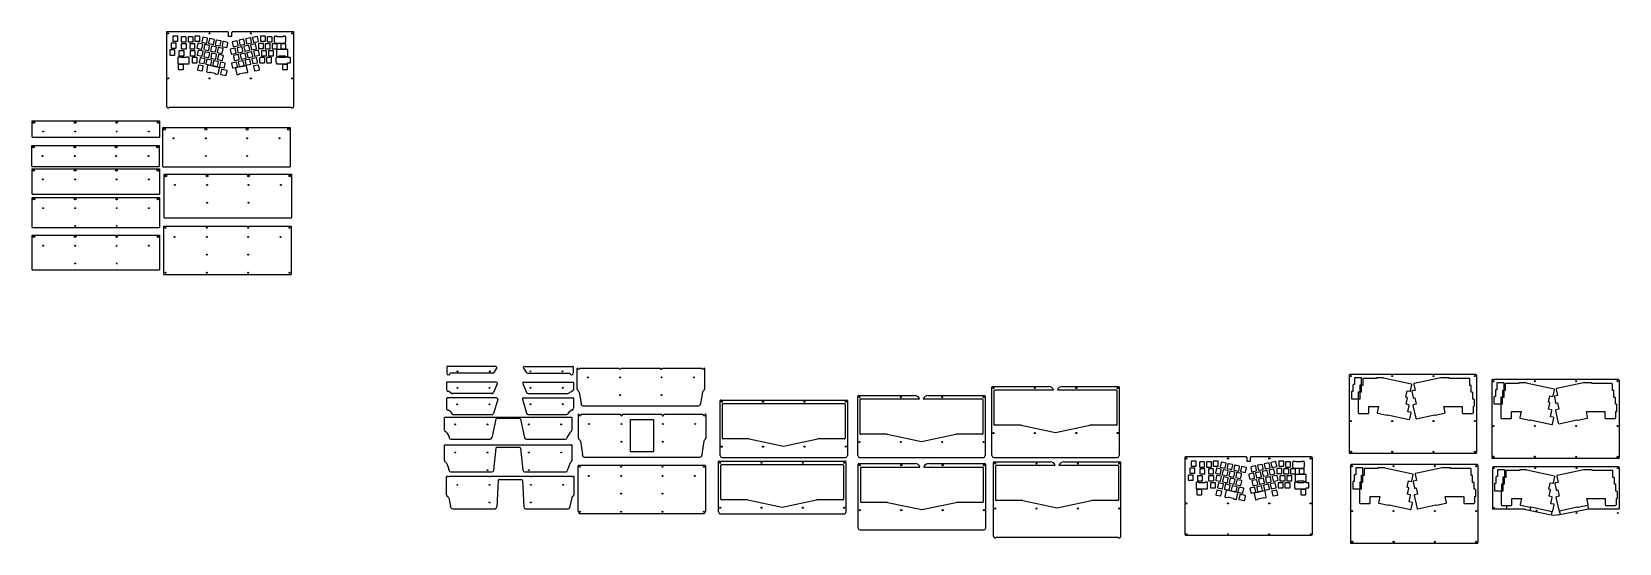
# Model space of a CAD drawing. Header units: millimetres. Extents: x -3370 to 1009, y -7 to 1403.
import ezdxf

# ---------------------------------------------------------------- set-up
doc = ezdxf.new("R2010")
doc.units = ezdxf.units.MM
doc.layers.get('0').update_dxf_attribs({"lineweight": 25, "true_color": 0xffffff})

msp = doc.modelspace()

# ---------------------------------------------------------------- linework, layer by layer
at = {"color": 7, "linetype": 'Continuous', "lineweight": 25, "true_color": 0xffffff}
for p, q in [((-2998.5, 1403.4), (-2998.5, 1198.4)), ((-2828.4, 1403.4), (-2998.5, 1403.4)), ((-2828.4, 1401.4), (-2828.4, 1403.4)), ((-2827.3, 1401.4), (-2828.4, 1401.4)), ((-2827.3, 1390.7), (-2827.3, 1401.4)), ((-2818.9, 1401.4), (-2818.9, 1390.7)), ((-2817.7, 1401.4), (-2818.9, 1401.4)), ((-2817.7, 1403.4), (-2817.7, 1401.4)), ((-2647.2, 1403.4), (-2817.7, 1403.4)), ((-2647.2, 1198.4), (-2647.2, 1403.4)), ((-2985.4, 1371.4), (-2985.4, 1359.4)), ((-2972.4, 1372.4), (-2984.4, 1372.4)), ((-2984.4, 1358.4), (-2972.4, 1358.4)), ((-2981.2, 1390.4), (-2981.2, 1378.4)), ((-2968.2, 1391.4), (-2980.2, 1391.4)), ((-2980.2, 1377.4), (-2968.2, 1377.4)), ((-2971.4, 1359.4), (-2971.4, 1371.4)), ((-2967.2, 1378.4), (-2967.2, 1390.4)), ((-2958.2, 1388.3), (-2958.2, 1376.3)), ((-2957.6, 1369.2), (-2957.6, 1357.2)), ((-2945.2, 1389.3), (-2957.2, 1389.3)), ((-2957.2, 1375.3), (-2945.2, 1375.3)), ((-2944.6, 1370.2), (-2956.6, 1370.2)), ((-2944.2, 1376.3), (-2944.2, 1388.3)), ((-2943.6, 1357.2), (-2943.6, 1369.2)), ((-2939.1, 1388.3), (-2939.1, 1376.3)), ((-2926.1, 1389.3), (-2938.1, 1389.3)), ((-2938.1, 1375.3), (-2926.1, 1375.3)), ((-2933.8, 1369.2), (-2933.8, 1357.2)), ((-2920.8, 1370.2), (-2932.8, 1370.2)), ((-2925.1, 1376.3), (-2925.1, 1388.3)), ((-2920.5, 1390.4), (-2920.5, 1378.4)), ((-2919.8, 1357.2), (-2919.8, 1369.2)), ((-2907.5, 1391.4), (-2919.5, 1391.4)), ((-2919.5, 1377.4), (-2907.5, 1377.4)), ((-2911.9, 1371.1), (-2914.4, 1359.4)), ((-2913.6, 1358.2), (-2901.8, 1355.7)), ((-2898.9, 1369.4), (-2910.7, 1371.9)), ((-2906.5, 1378.4), (-2906.5, 1390.4)), ((-2898.6, 1387.8), (-2901.1, 1376)), ((-2900.7, 1356.5), (-2898.2, 1368.2)), ((-2900.3, 1374.8), (-2888.6, 1372.4)), ((-2885.7, 1386), (-2897.4, 1388.5)), ((-2893.2, 1367.2), (-2895.7, 1355.4)), ((-2880.3, 1365.4), (-2892, 1367.9)), ((-2887.4, 1373.1), (-2884.9, 1384.9)), ((-2879.9, 1383.8), (-2882.4, 1372.1)), ((-2882, 1352.5), (-2879.5, 1364.3)), ((-2881.7, 1370.9), (-2869.9, 1368.4)), ((-2867, 1382.1), (-2878.8, 1384.6)), ((-2874.6, 1363.2), (-2877.1, 1351.5)), ((-2861.7, 1361.5), (-2873.4, 1364)), ((-2868.7, 1369.2), (-2866.3, 1380.9)), ((-2861.3, 1379.9), (-2863.8, 1368.1)), ((-2863.4, 1348.6), (-2860.9, 1360.3)), ((-2863, 1366.9), (-2851.3, 1364.4)), ((-2848.4, 1378.1), (-2860.1, 1380.6)), ((-2856, 1359.2), (-2858.5, 1347.5)), ((-2843, 1357.5), (-2854.8, 1360)), ((-2850.1, 1365.2), (-2847.6, 1376.9)), ((-2842.7, 1375.9), (-2845.2, 1364.2)), ((-2844.4, 1363), (-2832.7, 1360.5)), ((-2829.8, 1374.2), (-2841.5, 1376.7)), ((-2831.5, 1361.2), (-2829, 1373)), ((-2818.9, 1390.7), (-2827.3, 1390.7)), ((-2809.9, 1358), (-2821.6, 1355.5)), ((-2817, 1375), (-2814.5, 1363.2)), ((-2804.5, 1378.6), (-2816.2, 1376.1)), ((-2813.3, 1362.5), (-2801.6, 1364.9)), ((-2803.7, 1358.3), (-2801.2, 1346.6)), ((-2800.8, 1366.1), (-2803.3, 1377.9)), ((-2791.2, 1362), (-2803, 1359.5)), ((-2798.4, 1378.9), (-2795.9, 1367.2)), ((-2785.9, 1382.6), (-2797.6, 1380.1)), ((-2794.7, 1366.4), (-2783, 1368.9)), ((-2787.6, 1349.5), (-2790, 1361.2)), ((-2785.1, 1362.3), (-2782.6, 1350.5)), ((-2782.2, 1370.1), (-2784.7, 1381.8)), ((-2772.6, 1366), (-2784.3, 1363.5)), ((-2779.7, 1382.9), (-2777.3, 1371.1)), ((-2767.2, 1386.6), (-2779, 1384.1)), ((-2776.1, 1370.4), (-2764.3, 1372.9)), ((-2768.9, 1353.4), (-2771.4, 1365.2)), ((-2766.5, 1366.2), (-2764, 1354.5)), ((-2763.6, 1374.1), (-2766.1, 1385.8)), ((-2754, 1369.9), (-2765.7, 1367.4)), ((-2761.1, 1386.8), (-2758.6, 1375.1)), ((-2748.6, 1390.5), (-2760.3, 1388)), ((-2757.4, 1374.3), (-2745.7, 1376.8)), ((-2750.3, 1357.4), (-2752.8, 1369.1)), ((-2744.9, 1378), (-2747.4, 1389.8)), ((-2744.9, 1370.3), (-2744.9, 1358.3)), ((-2731.9, 1371.3), (-2743.9, 1371.3)), ((-2739.5, 1390.4), (-2739.5, 1378.4)), ((-2726.5, 1391.4), (-2738.5, 1391.4)), ((-2738.5, 1377.4), (-2726.5, 1377.4)), ((-2730.9, 1358.3), (-2730.9, 1370.3)), ((-2726.3, 1369.2), (-2726.3, 1357.2)), ((-2725.5, 1378.4), (-2725.5, 1390.4)), ((-2713.3, 1370.2), (-2725.3, 1370.2)), ((-2720.9, 1388.3), (-2720.9, 1376.3)), ((-2707.9, 1389.3), (-2719.9, 1389.3)), ((-2719.9, 1375.3), (-2707.9, 1375.3)), ((-2712.3, 1357.2), (-2712.3, 1369.2)), ((-2707.2, 1369.2), (-2707.2, 1357.2)), ((-2706.9, 1376.3), (-2706.9, 1388.3)), ((-2694.2, 1370.2), (-2706.2, 1370.2)), ((-2701.8, 1388.3), (-2701.8, 1376.3)), ((-2700.8, 1389.9), (-2700.8, 1389.3)), ((-2700.8, 1389.3), (-2700.8, 1389.3)), ((-2700.8, 1375.3), (-2700.8, 1375.3)), ((-2700.8, 1375.3), (-2700.8, 1372.9)), ((-2694.8, 1390.9), (-2699.8, 1390.9)), ((-2699.8, 1371.9), (-2670.9, 1371.9)), ((-2693.8, 1389.3), (-2693.8, 1389.9)), ((-2676.9, 1389.3), (-2693.8, 1389.3)), ((-2693.2, 1357.2), (-2693.2, 1369.2)), ((-2683.4, 1369.2), (-2683.4, 1357.2)), ((-2670.4, 1370.2), (-2682.4, 1370.2)), ((-2676.9, 1389.9), (-2676.9, 1389.3)), ((-2670.9, 1390.9), (-2675.9, 1390.9)), ((-2669.9, 1389.3), (-2669.9, 1389.9)), ((-2669.8, 1389.3), (-2669.9, 1389.3)), ((-2669.9, 1372.9), (-2669.9, 1375.3)), ((-2669.9, 1375.3), (-2669.8, 1375.3)), ((-2669.4, 1357.2), (-2669.4, 1369.2)), ((-2668.8, 1376.3), (-2668.8, 1388.3)), ((-2989.4, 1352.3), (-2989.4, 1340.3)), ((-2976.4, 1353.3), (-2988.4, 1353.3)), ((-2988.4, 1339.3), (-2976.4, 1339.3)), ((-2975.4, 1340.3), (-2975.4, 1352.3)), ((-2967.1, 1332.7), (-2967.1, 1315.8)), ((-2961.1, 1333.7), (-2966.1, 1333.7)), ((-2966.1, 1314.8), (-2937.2, 1314.8)), ((-2964, 1350.2), (-2964, 1338.2)), ((-2951, 1351.2), (-2963, 1351.2)), ((-2963, 1337.2), (-2951, 1337.2)), ((-2960.1, 1332.1), (-2960.1, 1332.7)), ((-2943.2, 1332.1), (-2960.1, 1332.1)), ((-2956.6, 1356.2), (-2944.6, 1356.2)), ((-2950, 1338.2), (-2950, 1350.2)), ((-2943.2, 1332.7), (-2943.2, 1332.1)), ((-2937.2, 1333.7), (-2942.2, 1333.7)), ((-2936.2, 1315.8), (-2936.2, 1332.7)), ((-2933.1, 1350.2), (-2933.1, 1338.2)), ((-2932.8, 1356.2), (-2920.8, 1356.2)), ((-2920.1, 1351.2), (-2932.1, 1351.2)), ((-2932.1, 1337.2), (-2920.1, 1337.2)), ((-2927.7, 1331.1), (-2927.7, 1319.1)), ((-2914.7, 1332.1), (-2926.7, 1332.1)), ((-2926.7, 1318.1), (-2914.7, 1318.1)), ((-2919.1, 1338.2), (-2919.1, 1350.2)), ((-2911.2, 1351.5), (-2913.7, 1339.8)), ((-2913.7, 1319.1), (-2913.7, 1331.1)), ((-2912.9, 1338.6), (-2901.1, 1336.1)), ((-2898.2, 1349.8), (-2910, 1352.3)), ((-2905.8, 1330.9), (-2908.3, 1319.1)), ((-2907.5, 1318), (-2895.8, 1315.5)), ((-2892.9, 1329.2), (-2904.6, 1331.7)), ((-2900, 1336.8), (-2897.5, 1348.6)), ((-2895, 1354.2), (-2883.2, 1351.7)), ((-2892.5, 1347.5), (-2895, 1335.8)), ((-2894.6, 1316.2), (-2892.1, 1328)), ((-2894.3, 1334.6), (-2882.5, 1332.1)), ((-2879.6, 1345.8), (-2891.3, 1348.3)), ((-2887.2, 1326.9), (-2889.7, 1315.2)), ((-2888.9, 1314), (-2877.2, 1311.5)), ((-2874.3, 1325.2), (-2886, 1327.7)), ((-2881.3, 1332.9), (-2878.8, 1344.6)), ((-2873.9, 1343.6), (-2876.4, 1331.8)), ((-2876.3, 1350.3), (-2864.6, 1347.8)), ((-2876, 1312.3), (-2873.5, 1324)), ((-2875.6, 1330.6), (-2863.9, 1328.2)), ((-2861, 1341.8), (-2872.7, 1344.3)), ((-2868.5, 1323), (-2871, 1311.2)), ((-2855.6, 1321.2), (-2867.4, 1323.7)), ((-2862.7, 1328.9), (-2860.2, 1340.7)), ((-2855.3, 1339.6), (-2857.8, 1327.9)), ((-2857.7, 1346.3), (-2845.9, 1343.8)), ((-2857.3, 1308.3), (-2854.8, 1320)), ((-2857, 1326.7), (-2845.2, 1324.2)), ((-2842.3, 1337.9), (-2854.1, 1340.4)), ((-2849.9, 1319), (-2852.4, 1307.3)), ((-2837, 1317.3), (-2848.7, 1319.8)), ((-2844.8, 1344.6), (-2842.3, 1356.3)), ((-2844.1, 1325), (-2841.6, 1336.7)), ((-2838.7, 1304.4), (-2836.2, 1316.1)), ((-2822.4, 1354.3), (-2819.9, 1342.6)), ((-2819.1, 1316.1), (-2816.6, 1304.4)), ((-2818.7, 1341.8), (-2807, 1344.3)), ((-2806.6, 1319.8), (-2818.3, 1317.3)), ((-2813.8, 1336.7), (-2811.3, 1325)), ((-2801.2, 1340.4), (-2813, 1337.9)), ((-2810.1, 1324.2), (-2798.3, 1326.7)), ((-2806.2, 1345.5), (-2808.7, 1357.3)), ((-2802.9, 1307.3), (-2805.4, 1319)), ((-2800.5, 1320), (-2798, 1308.3)), ((-2800.1, 1345.8), (-2788.3, 1348.3)), ((-2797.6, 1327.9), (-2800.1, 1339.6)), ((-2788, 1323.7), (-2799.7, 1321.2)), ((-2795.1, 1340.7), (-2792.6, 1328.9)), ((-2782.6, 1344.3), (-2794.4, 1341.8)), ((-2791.4, 1328.2), (-2779.7, 1330.6)), ((-2784.3, 1311.2), (-2786.8, 1323)), ((-2781.8, 1324), (-2779.4, 1312.3)), ((-2781.4, 1349.8), (-2769.7, 1352.3)), ((-2778.9, 1331.8), (-2781.4, 1343.6)), ((-2769.3, 1327.7), (-2781.1, 1325.2)), ((-2778.2, 1311.5), (-2766.4, 1314)), ((-2776.5, 1344.6), (-2774, 1332.9)), ((-2764, 1348.3), (-2775.7, 1345.8)), ((-2772.8, 1332.1), (-2761.1, 1334.6)), ((-2765.7, 1315.2), (-2768.2, 1326.9)), ((-2763.2, 1328), (-2760.7, 1316.2)), ((-2762.8, 1353.7), (-2751.1, 1356.2)), ((-2760.3, 1335.8), (-2762.8, 1347.5)), ((-2750.7, 1331.7), (-2762.4, 1329.2)), ((-2759.5, 1315.5), (-2747.8, 1318)), ((-2757.9, 1348.6), (-2755.4, 1336.8)), ((-2745.3, 1352.3), (-2757.1, 1349.8)), ((-2754.2, 1336.1), (-2742.4, 1338.6)), ((-2747, 1319.1), (-2749.5, 1330.9)), ((-2741.7, 1339.8), (-2744.2, 1351.5)), ((-2743.9, 1357.3), (-2731.9, 1357.3)), ((-2741.6, 1331.1), (-2741.6, 1319.1)), ((-2728.6, 1332.1), (-2740.6, 1332.1)), ((-2740.6, 1318.1), (-2728.6, 1318.1)), ((-2736.3, 1350.2), (-2736.3, 1338.2)), ((-2723.3, 1351.2), (-2735.3, 1351.2)), ((-2735.3, 1337.2), (-2723.3, 1337.2)), ((-2727.6, 1319.1), (-2727.6, 1331.1)), ((-2725.3, 1356.2), (-2713.3, 1356.2)), ((-2722.6, 1331.1), (-2722.6, 1319.1)), ((-2722.3, 1338.2), (-2722.3, 1350.2)), ((-2709.6, 1332.1), (-2721.6, 1332.1)), ((-2721.6, 1318.1), (-2709.6, 1318.1)), ((-2717.2, 1350.2), (-2717.2, 1338.2)), ((-2704.2, 1351.2), (-2716.2, 1351.2)), ((-2716.2, 1337.2), (-2704.2, 1337.2)), ((-2708.6, 1319.1), (-2708.6, 1331.1)), ((-2706.2, 1356.2), (-2694.2, 1356.2)), ((-2703.2, 1338.2), (-2703.2, 1350.2)), ((-2696.4, 1331.1), (-2696.4, 1319.1)), ((-2695.3, 1332.1), (-2695.4, 1332.1)), ((-2695.4, 1318.1), (-2695.3, 1318.1)), ((-2695.3, 1332.7), (-2695.3, 1332.1)), ((-2695.3, 1318.1), (-2695.3, 1315.8)), ((-2694.7, 1353.5), (-2694.7, 1336.6)), ((-2689.3, 1333.7), (-2694.3, 1333.7)), ((-2694.3, 1314.8), (-2665.4, 1314.8)), ((-2664.8, 1354.5), (-2693.7, 1354.5)), ((-2693.7, 1335.6), (-2688.7, 1335.6)), ((-2688.3, 1332.1), (-2688.3, 1332.7)), ((-2671.4, 1332.1), (-2688.3, 1332.1)), ((-2687.7, 1336.6), (-2687.7, 1337.2)), ((-2687.7, 1337.2), (-2670.8, 1337.2)), ((-2682.4, 1356.2), (-2670.4, 1356.2)), ((-2671.4, 1332.7), (-2671.4, 1332.1)), ((-2670.8, 1337.2), (-2670.8, 1336.6)), ((-2665.4, 1333.7), (-2670.4, 1333.7)), ((-2669.8, 1335.6), (-2664.8, 1335.6)), ((-2664.4, 1332.1), (-2664.4, 1332.7)), ((-2657.2, 1332.1), (-2664.4, 1332.1)), ((-2664.4, 1315.8), (-2664.4, 1318.1)), ((-2664.4, 1318.1), (-2657.2, 1318.1)), ((-2663.8, 1336.6), (-2663.8, 1353.5)), ((-2656.2, 1319.1), (-2656.2, 1331.1)), ((-2965.8, 1312.1), (-2965.8, 1300.1)), ((-2952.8, 1313.1), (-2964.8, 1313.1)), ((-2964.8, 1299.1), (-2952.8, 1299.1)), ((-2951.8, 1300.1), (-2951.8, 1312.1)), ((-2910.6, 1310.9), (-2913.1, 1299.2)), ((-2912.3, 1298), (-2900.6, 1295.5)), ((-2897.7, 1309.2), (-2909.4, 1311.7)), ((-2899.4, 1296.2), (-2896.9, 1308)), ((-2884.9, 1310.4), (-2888.5, 1293.8)), ((-2887.7, 1292.6), (-2885.5, 1292.2)), ((-2885.4, 1292.2), (-2880.5, 1291.1)), ((-2855.5, 1305.2), (-2883.8, 1311.2)), ((-2879.3, 1291.9), (-2879.2, 1292.5)), ((-2879.1, 1292.4), (-2876.9, 1292)), ((-2876.8, 1291.9), (-2865.1, 1289.5)), ((-2870.3, 1310), (-2858.5, 1307.5)), ((-2865, 1289.4), (-2865.1, 1288.9)), ((-2864.3, 1287.7), (-2862.1, 1287.2)), ((-2862, 1287.2), (-2857.2, 1286.1)), ((-2856, 1286.9), (-2852.4, 1303.5)), ((-2853.2, 1304.7), (-2855.4, 1305.1)), ((-2851.6, 1306.1), (-2839.9, 1303.6)), ((-2847.1, 1298.9), (-2849.6, 1287.2)), ((-2848.8, 1286), (-2834.8, 1283)), ((-2831.8, 1296.7), (-2845.9, 1299.7)), ((-2833.6, 1283.8), (-2831.1, 1295.5)), ((-2815.4, 1303.6), (-2803.7, 1306.1)), ((-2807.8, 1302.4), (-2804.2, 1285.9)), ((-2778.8, 1309.6), (-2807, 1303.6)), ((-2803.1, 1285.1), (-2798.2, 1286.1)), ((-2797.5, 1287.9), (-2781, 1291.4)), ((-2797.4, 1287.3), (-2797.5, 1287.9)), ((-2796.8, 1307.5), (-2785.1, 1310)), ((-2781, 1291.4), (-2780.9, 1290.8)), ((-2779.7, 1290.1), (-2774.8, 1291.1)), ((-2774, 1292.3), (-2777.6, 1308.9)), ((-2758.4, 1308), (-2755.9, 1296.2)), ((-2745.9, 1311.7), (-2757.6, 1309.2)), ((-2754.7, 1295.5), (-2743, 1298)), ((-2742.2, 1299.2), (-2744.7, 1310.9)), ((-2678.6, 1312), (-2678.6, 1300)), ((-2665.6, 1313), (-2677.6, 1313)), ((-2677.6, 1299), (-2665.6, 1299)), ((-2664.6, 1300), (-2664.6, 1312)), ((-2998.5, 1195.4), (-2998.5, 1195.4)), ((-3368.6, 1158), (-3017.3, 1158)), ((-3368.6, 1112.5), (-3368.6, 1158)), ((-3017.3, 1158), (-3017.3, 1112.5)), ((-3008.6, 1139.3), (-2657.3, 1139.3)), ((-3008.6, 1031.3), (-3008.6, 1139.3)), ((-2657.3, 1139.3), (-2657.3, 1031.3)), ((-3370.2, 1090.2), (-3018.9, 1090.2)), ((-3370.2, 1032.2), (-3370.2, 1090.2)), ((-3018.9, 1090.2), (-3018.9, 1032.2)), ((-3369.3, 1025.9), (-3018, 1025.9)), ((-3369.3, 955.4), (-3369.3, 1025.9)), ((-3018, 1025.9), (-3018, 955.4)), ((-3004.9, 1010.5), (-2653.6, 1010.5)), ((-3004.9, 890), (-3004.9, 1010.5)), ((-2653.6, 1010.5), (-2653.6, 890)), ((-3368.6, 946.8), (-3017.3, 946.8)), ((-3368.6, 863.8), (-3368.6, 946.8)), ((-3017.3, 946.8), (-3017.3, 863.8)), ((-3368.6, 843), (-3017.3, 843)), ((-3368.6, 747.5), (-3368.6, 843)), ((-3017.3, 843), (-3017.3, 747.5)), ((-3005.7, 867.5), (-2654.4, 867.5)), ((-3005.7, 734.5), (-3005.7, 867.5)), ((-2654.4, 867.5), (-2654.4, 734.5)), ((-2225.3, 479.4), (-2225.3, 461.9)), ((-2090.2, 480.4), (-2224.3, 480.4)), ((-2011.3, 480.7), (-1877.1, 480.7)), ((-1876.1, 479.7), (-1876.1, 462.2)), ((-1865.6, 417.8), (-1865.6, 475.2)), ((-1864.6, 476.2), (-1863.6, 476.2)), ((-1858.6, 476.2), (-1749.5, 476.2)), ((-1744.5, 476.2), (-1635.5, 476.2)), ((-1630.5, 476.2), (-1521.4, 476.2)), ((-1516.4, 476.2), (-1515.4, 476.2)), ((-1514.4, 475.2), (-1514.4, 417.8)), ((613.7, 458.6), (266.3, 458.6)), ((278.5, 448.1), (278.5, 430.6)), ((297.1, 449.6), (280, 449.6)), ((298.6, 431.1), (298.6, 448.1)), ((301.6, 446), (301.6, 428.4)), ((339.3, 447.5), (303.1, 447.5)), ((339.3, 448.1), (339.3, 447.5)), ((357.8, 449.6), (340.8, 449.6)), ((359.3, 448.1), (359.3, 448.1)), ((436.1, 431.8), (359.3, 448.1)), ((517.3, 449.5), (443.4, 433.8)), ((520.2, 449.6), (517.6, 449.5)), ((538.8, 449.6), (520.2, 449.6)), ((540.3, 447.5), (540.3, 448.1)), ((595.5, 447.5), (540.3, 447.5)), ((597, 428.4), (597, 446)), ((1007.1, 444.7), (659.7, 444.7)), ((-2225.6, 436.2), (-2225.6, 416.7)), ((-2225.6, 434.2), (-2225.6, 416.7)), ((-2088.7, 437.2), (-2224.6, 437.2)), ((-2012.8, 437.5), (-1876.8, 437.5)), ((-1875.8, 436.5), (-1875.8, 417)), ((-1875.8, 434.5), (-1875.8, 417)), ((-1091.3, 235), (-1091.3, 398.5)), ((-1089.3, 400.5), (-934.5, 400.5)), ((-897.3, 400.5), (-742, 400.5)), ((-740, 398.5), (-740, 235)), ((-721.3, 235), (-721.3, 423.5)), ((-719.3, 425.5), (-564.5, 425.5)), ((-714.8, 320.1), (-714.8, 414.5)), ((-713.3, 416), (-551.2, 416)), ((-540.6, 416), (-378, 416)), ((-527.3, 425.5), (-372, 425.5)), ((-376.5, 414.5), (-376.5, 320.1)), ((-370, 423.5), (-370, 235)), ((270.3, 410), (270.3, 393)), ((274.4, 411.5), (271.8, 411.5)), ((274.4, 429.1), (274.4, 411.5)), ((278.5, 430.6), (275.9, 430.6)), ((290.4, 410.5), (292.9, 410.5)), ((290.4, 393), (290.4, 410.5)), ((293.3, 407.9), (293.3, 390.3)), ((294.4, 429.6), (297.1, 429.6)), ((294.4, 412), (294.4, 429.6)), ((297.4, 409.4), (294.8, 409.4)), ((297.4, 426.9), (297.4, 409.4)), ((301.6, 428.4), (298.9, 428.4)), ((420.3, 396.2), (424.1, 413.8)), ((423.5, 395.5), (420.3, 396.2)), ((424.1, 413.8), (431.9, 412.2)), ((433.7, 413.3), (437.3, 430)), ((436.9, 411.4), (440.4, 394.7)), ((445.9, 414.8), (438.1, 413.1)), ((442.2, 432), (445.9, 414.8)), ((442.2, 393.5), (445.4, 394.2)), ((445.4, 394.2), (449.2, 376.6)), ((599.7, 428.4), (597, 428.4)), ((601.2, 409.4), (601.2, 426.9)), ((603.9, 409.4), (601.2, 409.4)), ((605.4, 390.3), (605.4, 407.9)), ((663.7, 396.1), (663.7, 379)), ((667.8, 397.6), (665.2, 397.6)), ((667.8, 415.1), (667.8, 397.6)), ((671.9, 416.6), (669.3, 416.6)), ((671.9, 434.2), (671.9, 416.6)), ((690.5, 435.7), (673.4, 435.7)), ((683.8, 396.6), (686.3, 396.6)), ((683.8, 379), (683.8, 396.6)), ((687.8, 415.6), (690.5, 415.6)), ((687.8, 398.1), (687.8, 415.6)), ((690.8, 395.5), (688.2, 395.5)), ((690.8, 413), (690.8, 395.5)), ((692, 417.1), (692, 434.2)), ((695, 414.5), (692.3, 414.5)), ((695, 432.1), (695, 414.5)), ((732.6, 433.6), (696.5, 433.6)), ((732.6, 434.2), (732.6, 433.6)), ((751.2, 435.7), (734.1, 435.7)), ((752.7, 434.2), (752.7, 434.2)), ((829.5, 417.9), (752.7, 434.2)), ((813.7, 382.3), (817.5, 399.9)), ((817.5, 399.9), (825.3, 398.2)), ((827.1, 399.4), (830.7, 416.1)), ((830.3, 397.4), (833.8, 380.8)), ((839.3, 400.9), (831.4, 399.2)), ((835.6, 418.1), (839.3, 400.9)), ((910.7, 435.6), (836.8, 419.8)), ((913.6, 435.7), (911, 435.6)), ((932.2, 435.7), (913.6, 435.7)), ((933.7, 433.6), (933.7, 434.2)), ((988.9, 433.6), (933.7, 433.6)), ((990.4, 414.5), (990.4, 432.1)), ((993.1, 414.5), (990.4, 414.5)), ((994.6, 395.5), (994.6, 413)), ((997.3, 395.5), (994.6, 395.5)), ((-2225.8, 392.7), (-2225.8, 365.2)), ((-2225.8, 390.7), (-2225.8, 365.2)), ((-2225.8, 388.7), (-2225.8, 371.2)), ((-2087.7, 393.7), (-2224.8, 393.7)), ((-2013.7, 394), (-1876.6, 394)), ((-1875.6, 393), (-1875.6, 365.5)), ((-1875.6, 391), (-1875.6, 365.5)), ((-1875.6, 389), (-1875.6, 371.5)), ((-1471.3, 235), (-1471.3, 386)), ((-1469.3, 388), (-1301.2, 388)), ((-1464.8, 282.6), (-1464.8, 377)), ((-1463.3, 378.5), (-1301.2, 378.5)), ((-1290.6, 378.5), (-1128, 378.5)), ((-1290.5, 388), (-1122, 388)), ((-1126.5, 377), (-1126.5, 282.6)), ((-1120, 386), (-1120, 235)), ((-1084.8, 295.1), (-1084.8, 389.5)), ((-1083.3, 391), (-921.2, 391)), ((-910.6, 391), (-748, 391)), ((-746.5, 389.5), (-746.5, 295.1)), ((271.8, 391.5), (288.9, 391.5)), ((289.2, 388.8), (289.2, 352.7)), ((293.3, 390.3), (290.7, 390.3)), ((290.7, 351.2), (317.3, 351.2)), ((318.8, 370.3), (345.1, 370.3)), ((318.8, 352.7), (318.8, 370.3)), ((345.1, 370.3), (341.5, 353.5)), ((342.7, 351.7), (368.7, 346.2)), ((421, 376.6), (424.7, 393.7)), ((428.9, 374.9), (421, 376.6)), ((426.4, 355.9), (430, 373.1)), ((434, 354.3), (426.4, 355.9)), ((431.6, 335.9), (435.2, 352.5)), ((440.2, 373.1), (447.7, 337.8)), ((449.2, 376.6), (441.3, 374.9)), ((501.5, 346.2), (527.5, 351.7)), ((525.1, 370.3), (576.3, 370.3)), ((528.7, 353.5), (525.1, 370.3)), ((576.3, 370.3), (576.3, 352.7)), ((577.8, 351.2), (604.4, 351.2)), ((608.1, 390.3), (605.4, 390.3)), ((605.9, 370.3), (605.9, 352.7)), ((605.9, 370.3), (608.1, 370.3)), ((609.6, 371.8), (609.6, 388.8)), ((665.2, 377.5), (682.3, 377.5)), ((682.6, 374.9), (682.6, 338.8)), ((686.7, 376.4), (684.1, 376.4)), ((686.7, 394), (686.7, 376.4)), ((712.2, 356.3), (738.5, 356.3)), ((712.2, 338.8), (712.2, 356.3)), ((738.5, 356.3), (734.9, 339.6)), ((816.9, 381.6), (813.7, 382.3)), ((814.4, 362.6), (818.1, 379.8)), ((822.3, 361), (814.4, 362.6)), ((819.8, 342), (823.4, 359.2)), ((833.5, 359.2), (841.1, 323.9)), ((842.6, 362.6), (834.7, 361)), ((835.6, 379.6), (838.8, 380.3)), ((838.8, 380.3), (842.6, 362.6)), ((918.5, 356.3), (969.7, 356.3)), ((922.1, 339.6), (918.5, 356.3)), ((969.7, 356.3), (969.7, 338.8)), ((998.8, 376.4), (998.8, 394)), ((1001.5, 376.4), (998.8, 376.4)), ((999.3, 356.3), (999.3, 338.8)), ((999.3, 356.3), (1001.5, 356.3)), ((1003, 357.8), (1003, 374.9)), ((-2231.3, 304.7), (-2231.3, 339.5)), ((-2230.3, 340.5), (-1881, 340.5)), ((-1880, 339.5), (-1880, 304.7)), ((-1880, 337.5), (-1880, 310)), ((-1880, 335.5), (-1880, 310)), ((-1880, 333.5), (-1880, 316)), ((-1861.9, 282.8), (-1861.9, 348.5)), ((-1860.9, 349.5), (-1859.9, 349.5)), ((-1854.9, 349.5), (-1745.8, 349.5)), ((-1740.8, 349.5), (-1631.7, 349.5)), ((-1626.7, 349.5), (-1517.6, 349.5)), ((-1512.6, 349.5), (-1511.6, 349.5)), ((-1510.6, 348.5), (-1510.6, 282.8)), ((-640.6, 318.6), (-713.3, 318.6)), ((-640.6, 318.6), (-545.9, 298.5)), ((-545.9, 298.5), (-451.2, 318.6)), ((-378, 318.6), (-451.2, 318.6)), ((370.4, 347.3), (429.8, 334.7)), ((370.4, 347.3), (370.4, 347.3)), ((449.4, 336.6), (499.8, 347.3)), ((684.1, 337.3), (710.7, 337.3)), ((736, 337.8), (762, 332.3)), ((763.8, 333.4), (823.2, 320.8)), ((763.8, 333.4), (763.8, 333.4)), ((827.4, 340.4), (819.8, 342)), ((825, 321.9), (828.6, 338.6)), ((842.8, 322.7), (893.2, 333.4)), ((894.9, 332.3), (920.9, 337.8)), ((971.2, 337.3), (997.8, 337.3)), ((-2231.3, 221), (-2231.3, 264)), ((-2230.3, 265), (-1881, 265)), ((-1880, 264), (-1880, 221)), ((-1390.6, 281.1), (-1463.3, 281.1)), ((-1390.6, 281.1), (-1295.9, 261)), ((-1295.9, 261), (-1201.2, 281.1)), ((-1128, 281.1), (-1201.2, 281.1)), ((-1010.6, 293.6), (-1083.3, 293.6)), ((-1010.6, 293.6), (-915.9, 273.5)), ((-915.9, 273.5), (-821.2, 293.6)), ((-748, 293.6), (-821.2, 293.6)), ((-1473.6, 219.7), (-1305.6, 219.7)), ((-1294.9, 219.7), (-1126.3, 219.7)), ((-18.8, 231.4), (-186.9, 231.4)), ((-158.6, 219.4), (-170.6, 219.4)), ((-97.9, 219.4), (-109.9, 219.4)), ((-93.9, 220.9), (-93.9, 220.9)), ((-18.8, 229.4), (-18.8, 231.4)), ((-17.6, 229.4), (-18.8, 229.4)), ((-17.6, 218.7), (-17.6, 229.4)), ((-9.2, 229.4), (-9.2, 218.7)), ((-8.1, 229.4), (-9.2, 229.4)), ((-8.1, 231.4), (-8.1, 229.4)), ((160.5, 231.4), (-8.1, 231.4)), ((83.1, 219.4), (71.1, 219.4)), ((-2225.6, 126.8), (-2225.6, 177)), ((-2224.6, 178), (-2223.1, 178)), ((-2219.1, 178), (-2109, 178)), ((-2105, 178), (-1995, 178)), ((-1991, 178), (-1880.9, 178)), ((-1876.9, 178), (-1875.4, 178)), ((-1874.4, 177), (-1874.4, 126.8)), ((-1862.7, 80.4), (-1862.7, 206.4)), ((-1860.7, 208.4), (-1513.4, 208.4)), ((-1511.4, 206.4), (-1511.4, 80.4)), ((-1475.6, 79.7), (-1475.6, 217.7)), ((-1469.1, 114.4), (-1469.1, 208.7)), ((-1467.6, 210.2), (-1305.5, 210.2)), ((-1294.9, 210.2), (-1132.3, 210.2)), ((-1130.8, 208.7), (-1130.8, 114.4)), ((-1124.3, 217.7), (-1124.3, 79.2)), ((-1090, 34.9), (-1090, 210.9)), ((-1088, 212.9), (-933.1, 212.9)), ((-1083.4, 107.5), (-1083.4, 201.8)), ((-1081.9, 203.3), (-919.8, 203.3)), ((-909.3, 203.3), (-746.7, 203.3)), ((-895.7, 213.1), (-740.7, 212.9)), ((-745.2, 201.8), (-745.2, 107.5)), ((-738.7, 210.9), (-738.7, 34.9)), ((-717.1, 12.5), (-717.1, 215.6)), ((-715.1, 217.6), (-560.3, 217.6)), ((-710.5, 112.3), (-710.5, 206.6)), ((-709, 208.1), (-546.9, 208.1)), ((-536.4, 208.1), (-373.8, 208.1)), ((-523.1, 217.6), (-367.8, 217.6)), ((-372.3, 206.6), (-372.3, 112.3)), ((-365.8, 12.5), (-365.8, 215.6)), ((-179.8, 180.3), (-179.8, 168.3)), ((-166.8, 181.3), (-178.8, 181.3)), ((-175.7, 199.4), (-175.7, 187.4)), ((-162.7, 200.4), (-174.7, 200.4)), ((-174.7, 186.4), (-162.7, 186.4)), ((-171.6, 218.4), (-171.6, 206.4)), ((-170.6, 205.4), (-158.6, 205.4)), ((-165.8, 168.3), (-165.8, 180.3)), ((-161.7, 187.4), (-161.7, 199.4)), ((-157.6, 206.4), (-157.6, 218.4)), ((-154.4, 178.2), (-154.4, 166.2)), ((-141.4, 179.2), (-153.4, 179.2)), ((-148.6, 216.3), (-148.6, 204.3)), ((-148, 197.2), (-148, 185.2)), ((-135.6, 217.3), (-147.6, 217.3)), ((-147.6, 203.3), (-135.6, 203.3)), ((-135, 198.2), (-147, 198.2)), ((-147, 184.2), (-135, 184.2)), ((-140.4, 166.2), (-140.4, 178.2)), ((-134.6, 204.3), (-134.6, 216.3)), ((-134, 185.2), (-134, 197.2)), ((-129.5, 216.3), (-129.5, 204.3)), ((-116.5, 217.3), (-128.5, 217.3)), ((-128.5, 203.3), (-116.5, 203.3)), ((-124.1, 197.2), (-124.1, 185.2)), ((-123.4, 178.2), (-123.4, 166.2)), ((-111.1, 198.2), (-123.1, 198.2)), ((-123.1, 184.2), (-111.1, 184.2)), ((-110.4, 179.2), (-122.4, 179.2)), ((-115.5, 204.3), (-115.5, 216.3)), ((-110.9, 218.4), (-110.9, 206.4)), ((-110.1, 185.2), (-110.1, 197.2)), ((-109.9, 205.4), (-97.9, 205.4)), ((-109.4, 166.2), (-109.4, 178.2)), ((-102.2, 199.1), (-104.7, 187.4)), ((-104, 186.2), (-92.2, 183.7)), ((-101.5, 179.5), (-104, 167.8)), ((-89.3, 197.4), (-101.1, 199.9)), ((-88.6, 177.8), (-100.4, 180.3)), ((-96.9, 206.4), (-96.9, 218.4)), ((-89, 215.8), (-91.5, 204)), ((-91, 184.5), (-88.5, 196.2)), ((-90.7, 202.9), (-78.9, 200.4)), ((-90.3, 164.9), (-87.8, 176.6)), ((-76, 214.1), (-87.8, 216.6)), ((-83.6, 195.2), (-86.1, 183.4)), ((-82.9, 175.5), (-85.4, 163.8)), ((-85.3, 182.2), (-73.6, 179.8)), ((-70.7, 193.4), (-82.4, 195.9)), ((-70, 173.8), (-81.7, 176.3)), ((-77.8, 201.1), (-75.3, 212.9)), ((-70.3, 211.8), (-72.8, 200.1)), ((-72.4, 180.5), (-69.9, 192.3)), ((-72.1, 198.9), (-60.3, 196.4)), ((-57.4, 210.1), (-69.1, 212.6)), ((-65, 191.2), (-67.5, 179.5)), ((-66.7, 178.3), (-55, 175.8)), ((-52, 189.5), (-63.8, 192)), ((-59.1, 197.2), (-56.6, 208.9)), ((-51.7, 207.9), (-54.2, 196.1)), ((-53.8, 176.6), (-51.3, 188.3)), ((-53.4, 194.9), (-41.7, 192.4)), ((-38.8, 206.1), (-50.5, 208.6)), ((-46.3, 187.3), (-48.8, 175.5)), ((-33.4, 185.5), (-45.2, 188)), ((-40.5, 193.2), (-38, 205)), ((-33.1, 203.9), (-35.6, 192.2)), ((-35.1, 172.6), (-32.6, 184.3)), ((-34.8, 191), (-23, 188.5)), ((-20.1, 202.2), (-31.9, 204.7)), ((-21.9, 189.3), (-19.4, 201)), ((-9.2, 218.7), (-17.6, 218.7)), ((-12.8, 182.4), (-10.3, 170.6)), ((-0.2, 186), (-12, 183.5)), ((-7.4, 203), (-4.9, 191.2)), ((5.1, 206.7), (-6.6, 204.2)), ((-3.7, 190.5), (8, 193)), ((3.4, 173.5), (0.9, 185.3)), ((5.9, 186.3), (8.4, 174.6)), ((8.8, 194.1), (6.3, 205.9)), ((18.4, 190), (6.6, 187.5)), ((9.6, 173.8), (21.3, 176.3)), ((11.2, 206.9), (13.7, 195.2)), ((23.7, 210.6), (12, 208.1)), ((14.9, 194.4), (26.7, 196.9)), ((22.1, 177.5), (19.6, 189.2)), ((24.5, 190.3), (27, 178.5)), ((27.4, 198.1), (24.9, 209.8)), ((37, 194), (25.3, 191.5)), ((28.2, 177.8), (39.9, 180.3)), ((29.9, 210.9), (32.4, 199.2)), ((42.4, 214.6), (30.6, 212.1)), ((33.6, 198.4), (45.3, 200.9)), ((45.6, 176.3), (33.9, 173.8)), ((40.7, 181.5), (38.2, 193.2)), ((43.1, 194.2), (45.6, 182.5)), ((46.1, 202.1), (43.6, 213.8)), ((55.7, 197.9), (43.9, 195.4)), ((46.8, 181.7), (58.6, 184.2)), ((49.3, 163.8), (46.8, 175.5)), ((48.5, 214.9), (51, 203.1)), ((61, 218.5), (49.3, 216)), ((51.8, 176.6), (54.3, 164.9)), ((52.2, 202.3), (63.9, 204.8)), ((64.3, 180.3), (52.5, 177.8)), ((59.3, 185.4), (56.8, 197.2)), ((64.7, 206), (62.2, 217.8)), ((64.7, 198.3), (64.7, 186.3)), ((68, 167.8), (65.5, 179.5)), ((77.7, 199.3), (65.7, 199.3)), ((65.7, 185.3), (77.7, 185.3)), ((70.1, 218.4), (70.1, 206.4)), ((71.1, 205.4), (83.1, 205.4)), ((73.4, 178.2), (73.4, 166.2)), ((86.4, 179.2), (74.4, 179.2)), ((78.7, 186.3), (78.7, 198.3)), ((83.4, 197.2), (83.4, 185.2)), ((84.1, 206.4), (84.1, 218.4)), ((96.4, 198.2), (84.4, 198.2)), ((84.4, 184.2), (96.4, 184.2)), ((87.4, 166.2), (87.4, 178.2)), ((88.7, 216.3), (88.7, 204.3)), ((101.7, 217.3), (89.7, 217.3)), ((89.7, 203.3), (101.7, 203.3)), ((92.4, 178.2), (92.4, 166.2)), ((105.4, 179.2), (93.4, 179.2)), ((97.4, 185.2), (97.4, 197.2)), ((102.4, 197.2), (102.4, 185.2)), ((102.7, 204.3), (102.7, 216.3)), ((115.4, 198.2), (103.4, 198.2)), ((103.4, 184.2), (115.4, 184.2)), ((106.4, 166.2), (106.4, 178.2)), ((107.8, 216.3), (107.8, 204.3)), ((108.9, 217.3), (108.8, 217.3)), ((108.8, 203.3), (108.9, 203.3)), ((108.9, 217.9), (108.9, 217.3)), ((108.9, 203.3), (108.9, 200.9)), ((114.9, 218.9), (109.9, 218.9)), ((109.9, 199.9), (138.7, 199.9)), ((114.9, 181.5), (114.9, 164.6)), ((115.9, 217.3), (115.9, 217.9)), ((132.7, 217.3), (115.9, 217.3)), ((144.8, 182.5), (115.9, 182.5)), ((116.4, 185.2), (116.4, 197.2)), ((126.2, 197.2), (126.2, 185.2)), ((139.2, 198.2), (127.2, 198.2)), ((127.2, 184.2), (139.2, 184.2)), ((132.7, 217.9), (132.7, 217.3)), ((138.7, 218.9), (133.7, 218.9)), ((139.7, 217.3), (139.7, 217.9)), ((139.8, 217.3), (139.7, 217.3)), ((139.7, 200.9), (139.7, 203.3)), ((139.7, 203.3), (139.8, 203.3)), ((140.2, 185.2), (140.2, 197.2)), ((140.8, 204.3), (140.8, 216.3)), ((145.8, 164.6), (145.8, 181.5)), ((617.4, 210.3), (270, 210.3)), ((278.1, 180.7), (278.1, 163.2)), ((282.3, 182.2), (279.6, 182.2)), ((282.3, 199.8), (282.3, 182.2)), ((300.8, 201.3), (283.8, 201.3)), ((298.2, 181.2), (300.8, 181.2)), ((298.2, 163.7), (298.2, 181.2)), ((301.1, 178.6), (301.1, 161)), ((302.3, 182.7), (302.3, 199.8)), ((305.3, 180.1), (302.6, 180.1)), ((305.3, 197.6), (305.3, 180.1)), ((343, 199.1), (306.8, 199.1)), ((343, 199.8), (343, 199.1)), ((361.5, 201.3), (344.5, 201.3)), ((363, 199.8), (363, 199.8)), ((439.8, 183.4), (363, 199.8)), ((437.4, 165), (441, 181.7)), ((446, 183.6), (449.6, 166.5)), ((521.1, 201.1), (447.1, 185.4)), ((523.9, 201.3), (521.3, 201.2)), ((542.5, 201.3), (524, 201.3)), ((544, 199.1), (544, 199.8)), ((599.2, 199.1), (544, 199.1)), ((600.7, 180.1), (600.7, 197.6)), ((603.4, 180.1), (600.7, 180.1)), ((604.9, 161), (604.9, 178.6)), ((1007.3, 203.9), (661.9, 203.9)), ((669, 175.4), (669, 157.8)), ((673.1, 176.9), (670.5, 176.9)), ((673.1, 194.4), (673.1, 176.9)), ((691.7, 195.9), (674.6, 195.9)), ((689, 175.9), (691.7, 175.9)), ((689, 158.3), (689, 175.9)), ((693.2, 177.4), (693.2, 194.4)), ((696.2, 192.3), (696.2, 174.7)), ((733.9, 193.8), (697.7, 193.8)), ((733.9, 194.4), (733.9, 193.8)), ((752.4, 195.9), (735.4, 195.9)), ((753.9, 194.4), (753.9, 194.4)), ((830.7, 178.1), (753.9, 194.4)), ((828.3, 159.6), (831.9, 176.3)), ((836.8, 178.3), (840.5, 161.1)), ((911.9, 195.8), (838, 180.1)), ((914.8, 195.9), (912.2, 195.8)), ((933.4, 195.9), (914.8, 195.9)), ((934.9, 193.8), (934.9, 194.4)), ((990.1, 193.8), (934.9, 193.8)), ((991.6, 174.7), (991.6, 192.3)), ((-178.8, 167.3), (-166.8, 167.3)), ((-157.5, 160.7), (-157.5, 143.8)), ((-151.5, 161.7), (-156.5, 161.7)), ((-156.5, 142.8), (-127.6, 142.8)), ((-156.2, 140.1), (-156.2, 128.1)), ((-143.2, 141.1), (-155.2, 141.1)), ((-153.4, 165.2), (-141.4, 165.2)), ((-150.5, 160.1), (-150.5, 160.7)), ((-133.6, 160.1), (-150.5, 160.1)), ((-142.2, 128.1), (-142.2, 140.1)), ((-133.6, 160.7), (-133.6, 160.1)), ((-127.6, 161.7), (-132.6, 161.7)), ((-126.6, 143.8), (-126.6, 160.7)), ((-122.4, 165.2), (-110.4, 165.2)), ((-118.1, 159.1), (-118.1, 147.1)), ((-105.1, 160.1), (-117.1, 160.1)), ((-117.1, 146.1), (-105.1, 146.1)), ((-104.1, 147.1), (-104.1, 159.1)), ((-101, 138.9), (-103.5, 127.2)), ((-103.3, 166.6), (-91.5, 164.1)), ((-88.1, 137.2), (-99.8, 139.7)), ((-96.2, 158.9), (-98.7, 147.2)), ((-97.9, 146), (-86.2, 143.5)), ((-83.3, 157.2), (-95, 159.7)), ((-89.8, 124.3), (-87.3, 136)), ((-85, 144.2), (-82.5, 156)), ((-84.6, 162.6), (-72.9, 160.1)), ((-77.6, 154.9), (-80.1, 143.2)), ((-79.3, 142), (-67.5, 139.5)), ((-75.3, 138.4), (-78.8, 121.8)), ((-64.6, 153.2), (-76.4, 155.7)), ((-45.9, 133.2), (-74.1, 139.2)), ((-71.7, 160.9), (-69.2, 172.6)), ((-64.3, 171.6), (-66.8, 159.8)), ((-66.4, 140.3), (-63.9, 152)), ((-66, 158.7), (-54.3, 156.2)), ((-51.3, 169.9), (-63.1, 172.4)), ((-58.9, 151), (-61.4, 139.2)), ((-60.6, 138), (-48.9, 135.6)), ((-46, 149.2), (-57.7, 151.7)), ((-53.1, 156.9), (-50.6, 168.7)), ((-48.1, 174.3), (-36.3, 171.8)), ((-45.6, 167.6), (-48.1, 155.9)), ((-47.7, 136.3), (-45.2, 148.1)), ((-47.4, 154.7), (-35.6, 152.2)), ((-46.3, 114.9), (-42.8, 131.5)), ((-43.6, 132.7), (-45.8, 133.2)), ((-32.7, 165.9), (-44.5, 168.4)), ((-40.3, 147), (-42.8, 135.3)), ((-42, 134.1), (-30.3, 131.6)), ((-27.4, 145.3), (-39.1, 147.8)), ((-34.4, 153), (-31.9, 164.7)), ((-29.1, 132.4), (-26.6, 144.1)), ((-9.5, 144.1), (-7, 132.4)), ((-9.1, 169.9), (2.7, 172.3)), ((3, 147.8), (-8.7, 145.3)), ((-5.8, 131.6), (5.9, 134.1)), ((-4.1, 164.7), (-1.6, 153)), ((8.4, 168.4), (-3.4, 165.9)), ((-0.5, 152.2), (11.3, 154.7)), ((30.9, 137.6), (2.6, 131.6)), ((6.7, 135.3), (4.2, 147)), ((9.1, 148.1), (11.6, 136.3)), ((12.1, 155.9), (9.6, 167.6)), ((21.6, 151.7), (9.9, 149.2)), ((12.8, 135.6), (24.6, 138)), ((14.5, 168.7), (17, 156.9)), ((27, 172.4), (15.3, 169.9)), ((18.2, 156.2), (29.9, 158.7)), ((25.3, 139.2), (22.8, 151)), ((27.8, 152), (30.3, 140.3)), ((30.7, 159.8), (28.2, 171.6)), ((40.3, 155.7), (28.5, 153.2)), ((31.5, 139.5), (43.2, 142)), ((35.6, 120.3), (32.1, 136.9)), ((33.1, 172.6), (35.6, 160.9)), ((36.8, 160.1), (48.6, 162.6)), ((44, 143.2), (41.5, 154.9)), ((46.4, 156), (48.9, 144.2)), ((58.9, 159.7), (47.2, 157.2)), ((50.1, 143.5), (61.8, 146)), ((51.2, 136), (53.7, 124.3)), ((63.7, 139.7), (52, 137.2)), ((55.4, 164.1), (67.2, 166.6)), ((62.6, 147.2), (60.1, 158.9)), ((67.4, 127.2), (64.9, 138.9)), ((68, 159.1), (68, 147.1)), ((81, 160.1), (69, 160.1)), ((69, 146.1), (81, 146.1)), ((74.4, 165.2), (86.4, 165.2)), ((82, 147.1), (82, 159.1)), ((87, 159.1), (87, 147.1)), ((100, 160.1), (88, 160.1)), ((88, 146.1), (100, 146.1)), ((93.4, 165.2), (105.4, 165.2)), ((101, 147.1), (101, 159.1)), ((113.2, 159.1), (113.2, 147.1)), ((114.3, 160.1), (114.2, 160.1)), ((114.2, 146.1), (114.3, 146.1)), ((114.3, 160.7), (114.3, 160.1)), ((114.3, 146.1), (114.3, 143.8)), ((120.3, 161.7), (115.3, 161.7)), ((115.3, 142.8), (144.2, 142.8)), ((115.9, 163.6), (120.9, 163.6)), ((121.3, 160.1), (121.3, 160.7)), ((138.2, 160.1), (121.3, 160.1)), ((121.9, 164.6), (121.9, 165.2)), ((121.9, 165.2), (138.8, 165.2)), ((131, 140), (131, 128)), ((144, 141), (132, 141)), ((138.2, 160.7), (138.2, 160.1)), ((138.8, 165.2), (138.8, 164.6)), ((144.2, 161.7), (139.2, 161.7)), ((139.8, 163.6), (144.8, 163.6)), ((145, 128), (145, 140)), ((145.2, 160.1), (145.2, 160.7)), ((152.4, 160.1), (145.2, 160.1)), ((145.2, 143.8), (145.2, 146.1)), ((145.2, 146.1), (152.4, 146.1)), ((153.4, 147.1), (153.4, 159.1)), ((274, 161.7), (274, 144.6)), ((278.1, 163.2), (275.5, 163.2)), ((275.5, 143.1), (292.6, 143.1)), ((292.9, 140.5), (292.9, 104.4)), ((294.1, 162.2), (296.7, 162.2)), ((294.1, 144.6), (294.1, 162.2)), ((297.1, 142), (294.4, 142)), ((297.1, 159.5), (297.1, 142)), ((301.1, 161), (298.6, 161)), ((424.1, 147.8), (427.8, 165.5)), ((427.3, 147.2), (424.1, 147.8)), ((424.8, 128.2), (428.4, 145.4)), ((427.8, 165.5), (435.7, 163.8)), ((440.6, 163), (444.2, 146.3)), ((449.6, 166.5), (441.8, 164.8)), ((445.9, 145.2), (449.1, 145.9)), ((449.1, 145.9), (452.9, 128.2)), ((607.7, 161), (604.9, 161)), ((609.2, 142), (609.2, 159.5)), ((611.8, 142), (609.2, 142)), ((613.3, 123.4), (613.3, 140.5)), ((664.9, 156.3), (664.9, 139.3)), ((669, 157.8), (666.4, 157.8)), ((666.4, 137.8), (683.5, 137.8)), ((683.8, 135.1), (683.8, 99)), ((685, 156.8), (687.5, 156.8)), ((685, 139.3), (685, 156.8)), ((687.9, 136.6), (685.3, 136.6)), ((687.9, 154.2), (687.9, 136.6)), ((692, 155.7), (689.4, 155.7)), ((692, 173.2), (692, 155.7)), ((696.2, 174.7), (693.5, 174.7)), ((814.9, 142.5), (818.7, 160.1)), ((818.1, 141.8), (814.9, 142.5)), ((815.6, 122.9), (819.3, 140)), ((818.7, 160.1), (826.5, 158.5)), ((831.5, 157.7), (835, 141)), ((840.5, 161.1), (832.7, 159.5)), ((836.8, 139.8), (840, 140.5)), ((840, 140.5), (843.8, 122.9)), ((994.3, 174.7), (991.6, 174.7)), ((995.8, 155.7), (995.8, 173.2)), ((998.5, 155.7), (995.8, 155.7)), ((1000, 136.6), (1000, 154.2)), ((1002.7, 136.6), (1000, 136.6)), ((1004.2, 118.1), (1004.2, 135.1)), ((-1394.9, 112.9), (-1467.6, 112.9)), ((-1394.9, 112.9), (-1300.2, 92.7)), ((-1300.2, 92.7), (-1205.5, 112.9)), ((-1132.3, 112.9), (-1205.5, 112.9)), ((-1009.3, 106), (-1081.9, 106)), ((-1009.3, 106), (-914.6, 85.9)), ((-914.6, 85.9), (-819.8, 106)), ((-746.7, 106), (-819.8, 106)), ((-636.4, 110.8), (-709, 110.8)), ((-636.4, 110.8), (-541.7, 90.6)), ((-541.7, 90.6), (-446.9, 110.8)), ((-373.8, 110.8), (-446.9, 110.8)), ((-155.2, 127.1), (-143.2, 127.1)), ((-102.7, 126), (-91, 123.5)), ((-78.1, 120.7), (-75.9, 120.2)), ((-75.8, 120.2), (-70.9, 119.1)), ((-69.7, 119.9), (-69.6, 120.5)), ((-69.5, 120.5), (-67.3, 120)), ((-67.2, 120), (-55.5, 117.5)), ((-55.4, 117.4), (-55.5, 116.9)), ((-54.7, 115.7), (-52.5, 115.2)), ((-52.4, 115.2), (-47.5, 114.2)), ((-37.5, 126.9), (-40, 115.2)), ((-39.2, 114), (-25.1, 111)), ((-22.2, 124.7), (-36.3, 127.7)), ((-24, 111.8), (-21.5, 123.5)), ((1.9, 130.5), (5.4, 113.9)), ((6.6, 113.1), (11.5, 114.2)), ((12.1, 115.9), (28.6, 119.4)), ((12.2, 115.3), (12.1, 115.9)), ((28.6, 119.4), (28.7, 118.9)), ((29.9, 118.1), (34.8, 119.1)), ((54.9, 123.5), (66.6, 126)), ((132, 127), (144, 127)), ((294.4, 102.9), (321, 102.9)), ((322.5, 121.9), (348.8, 121.9)), ((322.5, 104.4), (322.5, 121.9)), ((348.8, 121.9), (345.2, 105.1)), ((346.4, 103.4), (372.4, 97.8)), ((374.2, 99), (433.6, 86.4)), ((374.2, 99), (374.2, 99)), ((432.6, 126.6), (424.8, 128.2)), ((430.1, 107.6), (433.8, 124.8)), ((437.7, 106), (430.1, 107.6)), ((435.4, 87.5), (438.9, 104.2)), ((443.9, 124.8), (451.4, 89.4)), ((452.9, 128.2), (445, 126.6)), ((453.2, 88.3), (503.5, 99)), ((505.3, 97.8), (531.3, 103.4)), ((528.8, 121.9), (580.1, 121.9)), ((532.4, 105.1), (528.8, 121.9)), ((580.1, 121.9), (580.1, 104.3)), ((581.6, 102.8), (608.2, 102.8)), ((609.7, 121.9), (609.7, 104.3)), ((609.7, 121.9), (611.8, 121.9)), ((685.3, 97.5), (711.9, 97.5)), ((713.4, 116.6), (739.7, 116.6)), ((713.4, 99), (713.4, 116.6)), ((737.3, 98), (763.3, 92.5)), ((765, 93.6), (762.9, 83.8)), ((765, 93.6), (824.5, 81)), ((765, 93.6), (765, 93.6)), ((823.5, 121.2), (815.6, 122.9)), ((821, 102.3), (824.6, 119.4)), ((828.6, 100.6), (821, 102.3)), ((834.8, 119.4), (842.3, 84.1)), ((843.8, 122.9), (835.9, 121.2)), ((844, 82.9), (894.4, 93.6)), ((896.1, 92.5), (922.1, 98)), ((919.7, 116.6), (970.9, 116.6)), ((923.3, 99.8), (919.7, 116.6)), ((970.9, 116.6), (970.9, 99)), ((972.4, 97.5), (999, 97.5)), ((1000.5, 116.6), (1000.5, 99)), ((1000.5, 116.6), (1002.7, 116.6)), ((822.4, 71.1), (824.5, 81)), ((-717.1, 9.6), (-717.1, 9.6)), ((-188.8, 23.4), (-188.8, 23.4))]:
    msp.add_line(p, q, dxfattribs=at)
for p, q in [((-2998.5, 1195.4), (-2998.5, 1195.4)), ((-2990, 1195.4), (-2655.6, 1195.4)), ((-2647.2, 1195.4), (-2647.2, 1195.4)), ((-3368.6, 1112.5), (-3017.3, 1112.5)), ((-3370.2, 1032.2), (-3018.9, 1032.2)), ((-3008.6, 1031.3), (-2657.3, 1031.3)), ((-3369.3, 955.4), (-3018, 955.4)), ((-3004.9, 890), (-2653.6, 890)), ((-3368.6, 863.8), (-3017.3, 863.8)), ((-3368.6, 747.5), (-3017.3, 747.5)), ((-3005.7, 734.5), (-2654.4, 734.5)), ((-2099.3, 461.9), (-2215.8, 461.9)), ((-2087.6, 475.8), (-2095.1, 464.2)), ((-2013.8, 476.1), (-2006.3, 464.5)), ((-2002.1, 462.2), (-1885.6, 462.2)), ((-1863.6, 475.8), (-1863.6, 476.2)), ((-1858.6, 475.8), (-1858.6, 476.2)), ((-1749.5, 475.8), (-1749.5, 476.2)), ((-1744.5, 475.8), (-1744.5, 476.2)), ((-1635.5, 475.8), (-1635.5, 476.2)), ((-1630.5, 475.8), (-1630.5, 476.2)), ((-1521.4, 475.8), (-1521.4, 476.2)), ((-1516.4, 475.8), (-1516.4, 476.2)), ((264.3, 456.6), (264.3, 243.6)), ((615.7, 456.6), (615.7, 243.6)), ((657.7, 442.7), (657.7, 229.7)), ((1009.1, 442.7), (1009.1, 229.7)), ((-2211.8, 406.5), (-2219.9, 411.4)), ((-2100.9, 405.7), (-2209.2, 405.7)), ((-2085.9, 433.1), (-2096.3, 408.8)), ((-2015.5, 433.3), (-2005.1, 409)), ((-2000.5, 406), (-1892.2, 406)), ((-1889.6, 406.7), (-1881.6, 411.7)), ((-1860.1, 409.6), (-1854.7, 378.8)), ((-1519.9, 409.6), (-1525.3, 378.8)), ((-2213.8, 355.4), (-2219.7, 359.5)), ((-2084.8, 389.9), (-2096.5, 351.3)), ((-2016.6, 390.1), (-2004.9, 351.6)), ((-1887.6, 355.7), (-1881.7, 359.8)), ((-1849.6, 372.2), (-1732.5, 372.2)), ((-1732.5, 372.2), (-1530.4, 372.2)), ((-1301.2, 388), (-1290.5, 388)), ((-1301.2, 378.5), (-1290.6, 378.5)), ((-2101.3, 347.7), (-2206.8, 347.7)), ((-2089.9, 335.5), (-2100.9, 284)), ((-2086.9, 337.9), (-2024.4, 337.9)), ((-2021.5, 335.5), (-2010.4, 284)), ((-2000.2, 348), (-1894.6, 348)), ((-1859.9, 347), (-1859.9, 349.5)), ((-1859.9, 347), (-1859.9, 347.5)), ((-1854.9, 347), (-1854.9, 349.5)), ((-1854.9, 347), (-1854.9, 347.5)), ((-1745.8, 347), (-1745.8, 349.5)), ((-1745.8, 347), (-1745.8, 347.5)), ((-1740.8, 347), (-1740.8, 349.5)), ((-1740.8, 347), (-1740.8, 347.5)), ((-1631.7, 347), (-1631.7, 349.5)), ((-1631.7, 347), (-1631.7, 347.5)), ((-1626.7, 347), (-1626.7, 349.5)), ((-1626.7, 347), (-1626.7, 347.5)), ((-1517.6, 347), (-1517.6, 349.5)), ((-1517.6, 347), (-1517.6, 347.5)), ((-1512.6, 347), (-1512.6, 349.5)), ((-1512.6, 347), (-1512.6, 347.5)), ((-2225.1, 297.8), (-2219, 287.4)), ((-2213.3, 280), (-2105.8, 280)), ((-2005.5, 280), (-1898, 280)), ((-1886.2, 297.8), (-1892.3, 287.4)), ((-1856.5, 274.5), (-1851, 237.5)), ((-1516.1, 274.5), (-1521.6, 237.5)), ((-2089.7, 255.7), (-2095.9, 194.5)), ((-2086.7, 258.4), (-2024.6, 258.4)), ((-2021.6, 255.7), (-2015.5, 194.5)), ((-1845.9, 231), (-1526.6, 231)), ((-1466.3, 230), (-1125, 230)), ((-1305.6, 219.7), (-1294.9, 219.7)), ((-1086.3, 230), (-745, 230)), ((-716.3, 230), (-375, 230)), ((-188.9, 229.4), (-188.9, 17.4)), ((162.5, 229.4), (162.5, 17.4)), ((266.3, 241.6), (613.7, 241.6)), ((659.7, 227.7), (1007.1, 227.7)), ((-2225.4, 213.4), (-2219.6, 197.3)), ((-2219.3, 195.6), (-2219.3, 195)), ((-2214.3, 190), (-2100.8, 190)), ((-2010.5, 190), (-1897, 190)), ((-1892, 195.4), (-1892, 195)), ((-1885.9, 213.4), (-1891.7, 197.1)), ((-1305.5, 210.2), (-1294.9, 210.2)), ((268, 208.3), (268, -4.7)), ((619.4, 208.3), (619.4, -4.7)), ((659.9, 201.9), (659.9, 87.4)), ((1009.3, 201.9), (1009.3, 88.1)), ((-2083.9, 166.3), (-2087, 93.3)), ((-2080.9, 169.2), (-2019.1, 169.2)), ((-2016.1, 166.3), (-2013.1, 93.3)), ((-2220, 118.8), (-2214.7, 95.2)), ((-2209.6, 88.5), (-2092, 88.5)), ((-2008.1, 88.5), (-1890.4, 88.5)), ((-1880, 118.8), (-1885.3, 95.2)), ((698.6, 97.5), (698.6, 87.4)), ((739.7, 116.6), (736.1, 99.8)), ((826.2, 82.2), (829.8, 98.9)), ((840.9, 72), (924.2, 88.1)), ((922.1, 98), (924.2, 88.1)), ((924.2, 88.1), (1009.3, 88.1)), ((-1857.7, 75.4), (-1516.4, 75.4)), ((-1470.6, 74.7), (-1129.3, 74.3)), ((739.4, 87.4), (659.9, 87.4)), ((751.8, 86.1), (817, 72.3)), ((844, 82.9), (846.1, 73.1)), ((-1085, 29.9), (-743.7, 29.9)), ((-717.1, 9.6), (-717.1, 9.6)), ((-708.6, 9.6), (-374.3, 9.6)), ((-365.8, 9.6), (-365.8, 9.6)), ((-188.8, 23.4), (-188.8, 23.4)), ((-186.9, 15.4), (160.5, 15.4)), ((162.5, 23.4), (162.5, 23.4)), ((270, -6.7), (617.4, -6.7))]:
    msp.add_line(p, q)
at = {"flags": 128}
msp.add_lwpolyline([(-1718, 334.7), (-1654.6, 334.7), (-1654.6, 245.3), (-1718, 245.3)], close=True, dxfattribs=at)
at = {"color": 7, "linetype": 'Continuous', "lineweight": 25, "true_color": 0xffffff}
for centre, radius in [((-2994, 1398.9), 1.55), ((-2879.9, 1398.9), 1.55), ((-2765.8, 1398.9), 1.55), ((-2651.7, 1398.9), 1.55), ((-2994, 1275), 1.55), ((-2879.9, 1275), 1.55), ((-2765.8, 1275), 1.55), ((-2651.7, 1275), 1.55), ((-3364.1, 1153.5), 2.5), ((-3250, 1153.5), 2.5), ((-3135.9, 1153.5), 2.5), ((-3021.8, 1153.5), 2.5), ((-3339, 1128.5), 1.25), ((-3250, 1128.5), 1.25), ((-3135.9, 1128.5), 1.25), ((-3046.8, 1128.5), 1.25), ((-3004.1, 1134.8), 2.5), ((-2979, 1109.7), 1.25), ((-2890, 1134.8), 2.5), ((-2890, 1109.7), 1.25), ((-2775.9, 1134.8), 2.5), ((-2775.9, 1109.7), 1.25), ((-2686.8, 1109.7), 1.25), ((-2661.8, 1134.8), 2.5), ((-3365.7, 1085.7), 2.5), ((-3340.6, 1060.7), 1.25), ((-3251.6, 1085.7), 2.5), ((-3251.6, 1060.7), 1.25), ((-3137.5, 1085.7), 2.5), ((-3137.5, 1060.7), 1.25), ((-3048.4, 1060.7), 1.25), ((-3023.4, 1085.7), 2.5), ((-2890, 1060.9), 1.25), ((-2775.9, 1060.9), 1.25), ((-3364.8, 1021.4), 2.5), ((-3250.7, 1021.4), 2.5), ((-3136.6, 1021.4), 2.5), ((-3022.5, 1021.4), 2.5), ((-3000.4, 1006), 2.5), ((-2886.3, 1006), 2.5), ((-2772.2, 1006), 2.5), ((-2658.1, 1006), 2.5), ((-3339.7, 996.4), 1.25), ((-3250.7, 996.4), 1.25), ((-3136.6, 996.4), 1.25), ((-3047.5, 996.4), 1.25), ((-2975.3, 981), 1.25), ((-2886.3, 981), 1.25), ((-2772.2, 981), 1.25), ((-2683.1, 981), 1.25), ((-3364.1, 942.3), 2.5), ((-3250, 942.3), 2.5), ((-3135.9, 942.3), 2.5), ((-3021.8, 942.3), 2.5), ((-2886.3, 932.1), 1.25), ((-2772.2, 932.1), 1.25), ((-3339, 917.2), 1.25), ((-3250, 917.2), 1.25), ((-3135.9, 917.2), 1.25), ((-3046.8, 917.2), 1.25), ((-3364.1, 838.5), 2.5), ((-3250, 838.5), 2.5), ((-3250, 868.4), 1.25), ((-3135.9, 838.5), 2.5), ((-3135.9, 868.4), 1.25), ((-3021.8, 838.5), 2.5), ((-3001.2, 863), 1.25), ((-2976.1, 837.9), 1.25), ((-2887.1, 863), 1.25), ((-2887.1, 837.9), 1.25), ((-2773, 863), 1.25), ((-2773, 837.9), 1.25), ((-2683.9, 837.9), 1.25), ((-2658.9, 863), 1.25), ((-3339, 813.5), 1.25), ((-3250, 813.5), 1.25), ((-3135.9, 813.5), 1.25), ((-3046.8, 813.5), 1.25), ((-2887.1, 789), 1.25), ((-2773, 789), 1.25), ((-3250, 764.6), 1.25), ((-3135.9, 764.6), 1.25), ((-3001.2, 739), 1.25), ((-2887.1, 739), 1.25), ((-2773, 739), 1.25), ((-2658.9, 739), 1.25), ((-2195.7, 466.9), 1.25), ((-2106.7, 466.9), 1.25), ((-1994.7, 467.2), 1.25), ((-1905.7, 467.2), 1.25), ((-1836.1, 450.7), 1.25), ((-1747, 450.7), 1.25), ((-1633, 450.7), 1.25), ((-1543.9, 450.7), 1.25), ((268.8, 454.1), 1.55), ((382.9, 454.1), 1.55), ((497, 454.1), 1.55), ((611.1, 454.1), 1.55), ((662.2, 440.2), 1.55), ((776.3, 440.2), 1.55), ((890.4, 440.2), 1.55), ((1004.5, 440.2), 1.55), ((-2196, 421.7), 1.25), ((-2107, 421.7), 1.25), ((-1994.4, 422), 1.25), ((-1905.4, 422), 1.25), ((-1747, 401.8), 1.25), ((-1633, 401.8), 1.25), ((-1086.8, 396), 1.55), ((-972.7, 396), 1.55), ((-858.6, 396), 1.55), ((-744.5, 396), 1.55), ((-716.8, 421), 1.55), ((-602.7, 421), 1.55), ((-488.6, 421), 1.55), ((-374.5, 421), 1.55), ((-2196.2, 376.2), 1.25), ((-2107.2, 376.2), 1.25), ((-1994.2, 376.5), 1.25), ((-1905.2, 376.5), 1.25), ((-1466.8, 383.5), 1.55), ((-1352.7, 383.5), 1.55), ((-1238.6, 383.5), 1.55), ((-1124.5, 383.5), 1.55), ((-2201.7, 320.9), 1.25), ((-2112.7, 320.9), 1.25), ((-1998.6, 320.9), 1.25), ((-1909.6, 320.9), 1.25), ((-1832.4, 322), 1.25), ((-1743.3, 322), 1.25), ((-1629.2, 322), 1.25), ((-1540.2, 322), 1.25), ((268.8, 330.2), 1.55), ((382.9, 330.2), 1.55), ((497, 330.2), 1.55), ((611.1, 330.2), 1.55), ((662.2, 316.3), 1.55), ((776.3, 316.3), 1.55), ((890.4, 316.3), 1.55), ((1004.5, 316.3), 1.55), ((-1743.3, 273.1), 1.25), ((-1629.2, 273.1), 1.25), ((-1086.8, 272.1), 1.55), ((-972.7, 272.1), 1.55), ((-858.6, 272.1), 1.55), ((-744.5, 272.1), 1.55), ((-716.8, 297.1), 1.55), ((-602.7, 297.1), 1.55), ((-488.6, 297.1), 1.55), ((-374.5, 297.1), 1.55), ((-2201.7, 243.4), 1.25), ((-2112.7, 243.4), 1.25), ((-1998.6, 243.4), 1.25), ((-1909.6, 243.4), 1.25), ((-1466.8, 259.6), 1.55), ((-1352.7, 259.6), 1.55), ((-1238.6, 259.6), 1.55), ((-1124.5, 259.6), 1.55), ((-184.4, 226.9), 1.55), ((-184.3, 226.9), 1.55), ((-70.3, 226.9), 1.55), ((-70.2, 226.9), 1.55), ((43.8, 226.9), 1.55), ((43.9, 226.9), 1.55), ((157.9, 226.9), 1.55), ((158, 226.9), 1.55), ((269.1, 245.7), 1.55), ((383.1, 245.7), 1.55), ((496.9, 245.4), 1.55), ((611.1, 245.5), 1.55), ((662.5, 231.8), 1.55), ((776.5, 231.8), 1.55), ((890.3, 231.5), 1.55), ((1004.5, 231.5), 1.55), ((-2112.7, 194.6), 1.25), ((-1998.6, 194.6), 1.25), ((-1858.2, 203.9), 1.25), ((-1833.2, 178.9), 1.25), ((-1744.1, 203.9), 1.25), ((-1744.1, 178.9), 1.25), ((-1630, 203.9), 1.25), ((-1630, 178.9), 1.25), ((-1541, 178.9), 1.25), ((-1515.9, 203.9), 1.25), ((-1471.1, 215.2), 1.55), ((-1357, 215.2), 1.55), ((-1242.9, 215.2), 1.55), ((-1128.8, 215.2), 1.55), ((-1085.5, 208.4), 1.55), ((-971.4, 208.4), 1.55), ((-857.3, 208.4), 1.55), ((-743.2, 208.4), 1.55), ((-712.6, 213.1), 1.55), ((-712.6, 213.1), 1.55), ((-598.5, 213.1), 1.55), ((-598.5, 213.1), 1.55), ((-484.4, 213.1), 1.55), ((-484.4, 213.1), 1.55), ((-370.3, 213.1), 1.55), ((-370.3, 213.1), 1.55), ((272.5, 205.8), 1.55), ((386.6, 205.8), 1.55), ((500.7, 205.8), 1.55), ((614.8, 205.8), 1.55), ((663.4, 200.4), 1.1), ((777.5, 200.4), 1.1), ((891.6, 200.4), 1.1), ((1005.7, 200.4), 1.1), ((-2196.1, 154.4), 1.25), ((-2107, 154.4), 1.25), ((-1993, 154.4), 1.25), ((-1903.9, 154.4), 1.25), ((-2107, 105.6), 1.25), ((-1993, 105.6), 1.25), ((-1744.1, 130), 1.25), ((-1630, 130), 1.25), ((-1471.1, 91.3), 1.55), ((-1357, 91.3), 1.55), ((-1242.9, 91.3), 1.55), ((-1128.8, 91.3), 1.55), ((-712.6, 89.2), 1.55), ((-712.6, 89.2), 1.55), ((-598.5, 89.2), 1.55), ((-598.5, 89.2), 1.55), ((-484.4, 89.2), 1.55), ((-484.4, 89.2), 1.55), ((-370.3, 89.2), 1.55), ((-370.3, 89.2), 1.55), ((-184.4, 103), 1.55), ((-184.3, 103), 1.55), ((-70.3, 103), 1.55), ((-70.2, 103), 1.55), ((43.8, 103), 1.55), ((43.9, 103), 1.55), ((157.9, 103), 1.55), ((158, 103), 1.55), ((663.4, 90.9), 1.1), ((-1858.2, 80), 1.25), ((-1744.1, 80), 1.25), ((-1630, 80), 1.25), ((-1515.9, 80), 1.25), ((-1085.5, 84.4), 1.55), ((-971.4, 84.4), 1.55), ((-857.3, 84.4), 1.55), ((-743.2, 84.4), 1.55), ((272.5, 81.9), 1.55), ((386.6, 81.9), 1.55), ((500.7, 81.9), 1.55), ((614.8, 81.9), 1.55), ((781.2, 82.9), 1.1), ((891.6, 76.5), 1.1), ((1005.7, 76.5), 1.1), ((-184.1, 18.5), 1.1), ((-70.1, 18.5), 1.1), ((43.7, 18.3), 1.1), ((157.9, 18.3), 1.1), ((272.9, -2.6), 1.55), ((386.8, -2.7), 1.55), ((500.7, -2.9), 1.55), ((614.8, -2.9), 1.55)]:
    msp.add_circle(centre, radius, dxfattribs=at)
for centre, radius, start, end in [((-2984.4, 1371.4), 1, 90, 180), ((-2984.4, 1359.4), 1, 180, 270), ((-2980.2, 1390.4), 1, 90, 180), ((-2980.2, 1378.4), 1, 180, 270), ((-2972.4, 1371.4), 1, 0, 90), ((-2972.4, 1359.4), 1, 270, 0), ((-2968.2, 1390.4), 1, 0, 90), ((-2968.2, 1378.4), 1, 270, 0), ((-2957.2, 1388.3), 1, 90, 180), ((-2957.2, 1376.3), 1, 180, 270), ((-2956.6, 1369.2), 1, 90, 180), ((-2945.2, 1388.3), 1, 0, 90), ((-2945.2, 1376.3), 1, 270, 0), ((-2944.6, 1369.2), 1, 0, 90), ((-2938.1, 1388.3), 1, 90, 180), ((-2938.1, 1376.3), 1, 180, 270), ((-2932.8, 1369.2), 1, 90, 180), ((-2926.1, 1388.3), 1, 0, 90), ((-2926.1, 1376.3), 1, 270, 0), ((-2920.8, 1369.2), 1, 0, 90), ((-2919.5, 1390.4), 1, 90, 180), ((-2919.5, 1378.4), 1, 180, 270), ((-2913.4, 1359.2), 1, 168, 258), ((-2910.9, 1370.9), 1, 78, 168), ((-2907.5, 1390.4), 1, 0, 90), ((-2907.5, 1378.4), 1, 270, 0), ((-2900.1, 1375.8), 1, 168, 258), ((-2899.1, 1368.4), 1, 348, 78), ((-2897.6, 1387.6), 1, 78, 168), ((-2892.2, 1367), 1, 78, 168), ((-2888.4, 1373.3), 1, 258, 348), ((-2885.9, 1385.1), 1, 348, 78), ((-2881.5, 1371.9), 1, 168, 258), ((-2880.5, 1364.5), 1, 348, 78), ((-2879, 1383.6), 1, 78, 168), ((-2873.6, 1363), 1, 78, 168), ((-2869.7, 1369.4), 1, 258, 348), ((-2867.2, 1381.1), 1, 348, 78), ((-2862.8, 1367.9), 1, 168, 258), ((-2861.9, 1360.5), 1, 348, 78), ((-2860.3, 1379.6), 1, 78, 168), ((-2855, 1359), 1, 78, 168), ((-2851.1, 1365.4), 1, 258, 348), ((-2848.6, 1377.1), 1, 348, 78), ((-2844.2, 1363.9), 1, 168, 258), ((-2841.7, 1375.7), 1, 78, 168), ((-2832.5, 1361.4), 1, 258, 348), ((-2830, 1373.2), 1, 348, 78), ((-2816, 1375.2), 1, 102, 192), ((-2813.5, 1363.4), 1, 192, 282), ((-2809.7, 1357.1), 1, 12, 102), ((-2804.3, 1377.7), 1, 12, 102), ((-2802.8, 1358.5), 1, 102, 192), ((-2801.8, 1365.9), 1, 282, 12), ((-2797.4, 1379.1), 1, 102, 192), ((-2794.9, 1367.4), 1, 192, 282), ((-2791, 1361), 1, 12, 102), ((-2785.7, 1381.6), 1, 12, 102), ((-2784.1, 1362.5), 1, 102, 192), ((-2783.2, 1369.9), 1, 282, 12), ((-2778.8, 1383.1), 1, 102, 192), ((-2776.3, 1371.4), 1, 192, 282), ((-2772.4, 1365), 1, 12, 102), ((-2767, 1385.6), 1, 12, 102), ((-2765.5, 1366.4), 1, 102, 192), ((-2764.5, 1373.8), 1, 282, 12), ((-2760.1, 1387), 1, 102, 192), ((-2757.6, 1375.3), 1, 192, 282), ((-2753.8, 1368.9), 1, 12, 102), ((-2748.4, 1389.5), 1, 12, 102), ((-2745.9, 1377.8), 1, 282, 12), ((-2743.9, 1370.3), 1, 90, 180), ((-2743.9, 1358.3), 1, 180, 270), ((-2738.5, 1390.4), 1, 90, 180), ((-2738.5, 1378.4), 1, 180, 270), ((-2731.9, 1370.3), 1, 0, 90), ((-2731.9, 1358.3), 1, 270, 0), ((-2726.5, 1390.4), 1, 0, 90), ((-2726.5, 1378.4), 1, 270, 0), ((-2725.3, 1369.2), 1, 90, 180), ((-2719.9, 1388.3), 1, 90, 180), ((-2719.9, 1376.3), 1, 180, 270), ((-2713.3, 1369.2), 1, 0, 90), ((-2707.9, 1388.3), 1, 0, 90), ((-2707.9, 1376.3), 1, 270, 0), ((-2706.2, 1369.2), 1, 90, 180), ((-2700.8, 1388.3), 1, 90, 180), ((-2700.8, 1376.3), 1, 180, 270), ((-2699.8, 1389.9), 1, 90, 180.0001), ((-2699.8, 1372.9), 1, 179.9999, 270), ((-2694.8, 1389.9), 1, 359.9999, 90), ((-2694.2, 1369.2), 1, 0, 90), ((-2682.4, 1369.2), 1, 90, 180), ((-2675.9, 1389.9), 1, 90.0001, 180.0001), ((-2670.9, 1389.9), 1, 359.9999, 90.0001), ((-2670.9, 1372.9), 1, 269.9999, 0.0001), ((-2670.4, 1369.2), 1, 0, 90), ((-2669.8, 1388.3), 1, 0, 90), ((-2669.8, 1376.3), 1, 270, 0), ((-2988.4, 1352.3), 1, 90, 180), ((-2988.4, 1340.3), 1, 180, 270), ((-2976.4, 1352.3), 1, 0, 90), ((-2976.4, 1340.3), 1, 270, 0), ((-2966.1, 1332.7), 1, 90, 180.0001), ((-2966.1, 1315.8), 1, 179.9999, 270), ((-2963, 1350.2), 1, 90, 180), ((-2963, 1338.2), 1, 180, 270), ((-2961.1, 1332.7), 1, 359.9999, 90), ((-2956.6, 1357.2), 1, 180, 270), ((-2951, 1350.2), 1, 0, 90), ((-2951, 1338.2), 1, 270, 0), ((-2944.6, 1357.2), 1, 270, 0), ((-2942.2, 1332.7), 1, 90.0001, 180.0001), ((-2937.2, 1332.7), 1, 359.9999, 90.0001), ((-2937.2, 1315.8), 1, 269.9999, 0.0001), ((-2932.8, 1357.2), 1, 180, 270), ((-2932.1, 1350.2), 1, 90, 180), ((-2932.1, 1338.2), 1, 180, 270), ((-2926.7, 1331.1), 1, 90, 180), ((-2926.7, 1319.1), 1, 180, 270), ((-2920.8, 1357.2), 1, 270, 0), ((-2920.1, 1350.2), 1, 0, 90), ((-2920.1, 1338.2), 1, 270, 0), ((-2914.7, 1331.1), 1, 0, 90), ((-2914.7, 1319.1), 1, 270, 0), ((-2912.7, 1339.5), 1, 168, 258), ((-2910.2, 1351.3), 1, 78, 168), ((-2907.3, 1318.9), 1, 168, 258), ((-2904.8, 1330.7), 1, 78, 168), ((-2901.6, 1356.7), 1, 258, 348), ((-2900.9, 1337.1), 1, 258, 348), ((-2898.4, 1348.8), 1, 348, 78), ((-2895.6, 1316.4), 1, 258, 348), ((-2894.7, 1355.2), 1, 168, 258), ((-2894, 1335.6), 1, 168, 258), ((-2893.1, 1328.2), 1, 348, 78), ((-2891.5, 1347.3), 1, 78, 168), ((-2888.7, 1315), 1, 168, 258), ((-2886.2, 1326.7), 1, 78, 168), ((-2883, 1352.7), 1, 258, 348), ((-2882.3, 1333.1), 1, 258, 348), ((-2879.8, 1344.8), 1, 348, 78), ((-2876.1, 1351.3), 1, 168, 258), ((-2875.4, 1331.6), 1, 168, 258), ((-2874.5, 1324.2), 1, 348, 78), ((-2872.9, 1343.4), 1, 78, 168), ((-2867.6, 1322.8), 1, 78, 168), ((-2864.4, 1348.8), 1, 258, 348), ((-2863.7, 1329.1), 1, 258, 348), ((-2861.2, 1340.9), 1, 348, 78), ((-2857.5, 1347.3), 1, 168, 258), ((-2856.8, 1327.7), 1, 168, 258), ((-2855.8, 1320.3), 1, 348, 78), ((-2854.3, 1339.4), 1, 78, 168), ((-2848.9, 1318.8), 1, 78, 168), ((-2845.7, 1344.8), 1, 258, 348), ((-2845, 1325.2), 1, 258, 348), ((-2843.2, 1356.5), 1, 348, 78), ((-2842.5, 1336.9), 1, 348, 78), ((-2837.2, 1316.3), 1, 348, 78), ((-2821.4, 1354.6), 1, 102, 192), ((-2818.9, 1342.8), 1, 192, 282), ((-2818.1, 1316.3), 1, 102, 192), ((-2812.8, 1336.9), 1, 102, 192), ((-2810.3, 1325.2), 1, 192, 282), ((-2807.2, 1345.3), 1, 282, 12), ((-2806.4, 1318.8), 1, 12, 102), ((-2800.3, 1346.8), 1, 192, 282), ((-2801, 1339.4), 1, 12, 102), ((-2799.5, 1320.3), 1, 102, 192), ((-2798.5, 1327.7), 1, 282, 12), ((-2794.1, 1340.9), 1, 102, 192), ((-2791.6, 1329.1), 1, 192, 282), ((-2788.5, 1349.3), 1, 282, 12), ((-2787.8, 1322.8), 1, 12, 102), ((-2781.6, 1350.7), 1, 192, 282), ((-2782.4, 1343.4), 1, 12, 102), ((-2780.9, 1324.2), 1, 102, 192), ((-2779.9, 1331.6), 1, 282, 12), ((-2775.5, 1344.8), 1, 102, 192), ((-2773, 1333.1), 1, 192, 282), ((-2769.9, 1353.2), 1, 282, 12), ((-2769.1, 1326.7), 1, 12, 102), ((-2766.6, 1315), 1, 282, 12), ((-2763, 1354.7), 1, 192, 282), ((-2763.8, 1347.3), 1, 12, 102), ((-2762.2, 1328.2), 1, 102, 192), ((-2761.3, 1335.6), 1, 282, 12), ((-2759.7, 1316.4), 1, 192, 282), ((-2756.9, 1348.8), 1, 102, 192), ((-2754.4, 1337.1), 1, 192, 282), ((-2751.3, 1357.2), 1, 282, 12), ((-2750.5, 1330.7), 1, 12, 102), ((-2748, 1318.9), 1, 282, 12), ((-2745.1, 1351.3), 1, 12, 102), ((-2742.6, 1339.5), 1, 282, 12), ((-2740.6, 1331.1), 1, 90, 180), ((-2740.6, 1319.1), 1, 180, 270), ((-2735.3, 1350.2), 1, 90, 180), ((-2735.3, 1338.2), 1, 180, 270), ((-2728.6, 1331.1), 1, 0, 90), ((-2728.6, 1319.1), 1, 270, 0), ((-2725.3, 1357.2), 1, 180, 270), ((-2723.3, 1350.2), 1, 0, 90), ((-2723.3, 1338.2), 1, 270, 0), ((-2721.6, 1331.1), 1, 90, 180), ((-2721.6, 1319.1), 1, 180, 270), ((-2716.2, 1350.2), 1, 90, 180), ((-2716.2, 1338.2), 1, 180, 270), ((-2713.3, 1357.2), 1, 270, 0), ((-2709.6, 1331.1), 1, 0, 90), ((-2709.6, 1319.1), 1, 270, 0), ((-2706.2, 1357.2), 1, 180, 270), ((-2704.2, 1350.2), 1, 0, 90), ((-2704.2, 1338.2), 1, 270, 0), ((-2695.4, 1331.1), 1, 90, 180), ((-2695.4, 1319.1), 1, 180, 270), ((-2694.3, 1332.7), 1, 90, 180.0001), ((-2694.3, 1315.8), 1, 179.9999, 270), ((-2693.7, 1353.5), 1, 89.9999, 180.0001), ((-2693.7, 1336.6), 1, 179.9999, 270.0001), ((-2694.2, 1357.2), 1, 270, 0), ((-2689.3, 1332.7), 1, 359.9999, 90), ((-2688.7, 1336.6), 1, 270.0001, 0.0001), ((-2682.4, 1357.2), 1, 180, 270), ((-2670.4, 1332.7), 1, 90.0001, 180.0001), ((-2669.8, 1336.6), 1, 179.9999, 270), ((-2670.4, 1357.2), 1, 270, 0), ((-2665.4, 1332.7), 1, 359.9999, 90.0001), ((-2665.4, 1315.8), 1, 269.9999, 0.0001), ((-2664.8, 1353.5), 1, 359.9999, 90), ((-2664.8, 1336.6), 1, 270, 0.0001), ((-2657.2, 1331.1), 1, 0, 90), ((-2657.2, 1319.1), 1, 270, 0), ((-2964.8, 1312.1), 1, 90, 180), ((-2964.8, 1300.1), 1, 180, 270), ((-2952.8, 1312.1), 1, 0, 90), ((-2952.8, 1300.1), 1, 270, 0), ((-2912.1, 1298.9), 1, 168, 258), ((-2909.6, 1310.7), 1, 78, 168), ((-2900.4, 1296.5), 1, 258, 348), ((-2897.9, 1308.2), 1, 348, 78), ((-2887.5, 1293.6), 1, 167.9999, 258.0001), ((-2885.2, 1293.1), 1, 252.585, 258.0001), ((-2884, 1310.2), 1, 77.9999, 168.0001), ((-2880.3, 1292.1), 1, 258.0001, 348.0001), ((-2878.9, 1293.4), 1, 252.584, 257.9999), ((-2877, 1312.5), 1, 258, 348), ((-2876.6, 1292.9), 1, 252.585, 258), ((-2870.1, 1311), 1, 168, 258), ((-2864.9, 1290.4), 1, 258, 263.4159), ((-2864.1, 1288.7), 1, 167.9999, 258), ((-2861.8, 1288.2), 1, 252.585, 258), ((-2858.3, 1308.5), 1, 258, 348), ((-2856.9, 1287.1), 1, 258, 348.0001), ((-2855.7, 1304.2), 1, 72.585, 78), ((-2853.4, 1303.7), 1, 347.9999, 78), ((-2851.4, 1307.1), 1, 168, 258), ((-2848.6, 1287), 1, 168, 258), ((-2846.1, 1298.7), 1, 78, 168), ((-2839.7, 1304.6), 1, 258, 348), ((-2834.5, 1284), 1, 258, 348), ((-2832.1, 1295.7), 1, 348, 78), ((-2815.6, 1304.6), 1, 192, 282), ((-2806.8, 1302.7), 1, 101.9999, 192.0001), ((-2803.3, 1286.1), 1, 191.9999, 282.0001), ((-2803.9, 1307.1), 1, 282, 12), ((-2798.4, 1287.1), 1, 282.0001, 12.0001), ((-2797, 1308.5), 1, 192, 282), ((-2785.3, 1311), 1, 282, 12), ((-2779.9, 1291.1), 1, 191.9999, 282), ((-2778.4, 1312.5), 1, 192, 282), ((-2778.5, 1308.7), 1, 11.9999, 102), ((-2775, 1292.1), 1, 282, 12.0001), ((-2757.4, 1308.2), 1, 102, 192), ((-2754.9, 1296.5), 1, 192, 282), ((-2745.7, 1310.7), 1, 12, 102), ((-2743.2, 1298.9), 1, 282, 12), ((-2677.6, 1312), 1, 90, 180), ((-2677.6, 1300), 1, 180, 270), ((-2665.6, 1312), 1, 0, 90), ((-2665.6, 1300), 1, 270, 0), ((-1861.1, 475.8), 2.5, 180, 0), ((-1747, 475.8), 2.5, 180, 0), ((-1633, 475.8), 2.5, 179.7433, 0), ((-1518.9, 475.8), 2.5, 180, 0), ((280, 448.1), 1.5, 90, 180), ((297.1, 448.1), 1.5, 0, 90), ((303.1, 446), 1.5, 90, 180), ((340.8, 448.1), 1.5, 90, 180), ((357.8, 448.1), 1.5, 0, 90), ((517.7, 448), 1.5, 92.2937, 102), ((520.2, 448.1), 1.5, 90, 92.2937), ((538.8, 448.1), 1.5, 0, 90), ((595.5, 446), 1.5, 0, 90), ((-713.3, 414.5), 1.5, 90, 180), ((-378, 414.5), 1.5, 0, 90), ((271.8, 410), 1.5, 90, 180), ((275.9, 429.1), 1.5, 90, 180), ((292.9, 412), 1.5, 270, 0), ((294.8, 407.9), 1.5, 90, 180), ((297.1, 431.1), 1.5, 270, 0), ((298.9, 426.9), 1.5, 90, 180), ((423.2, 394), 1.5, 348, 78), ((432.3, 413.6), 1.5, 258, 348), ((435.8, 430.3), 1.5, 348, 78), ((438.4, 411.7), 1.5, 102, 192), ((441.9, 395), 1.5, 192, 282), ((443.7, 432.3), 1.5, 102, 192), ((599.7, 426.9), 1.5, 0, 90), ((603.9, 407.9), 1.5, 0, 90), ((665.2, 396.1), 1.5, 90, 180), ((669.3, 415.1), 1.5, 90, 180), ((673.4, 434.2), 1.5, 90, 180), ((686.3, 398.1), 1.5, 270, 0), ((688.2, 394), 1.5, 90, 180), ((690.5, 434.2), 1.5, 0, 90), ((690.5, 417.1), 1.5, 270, 0), ((692.3, 413), 1.5, 90, 180), ((696.5, 432.1), 1.5, 90, 180), ((734.1, 434.2), 1.5, 90, 180), ((751.2, 434.2), 1.5, 0, 90), ((825.6, 399.7), 1.5, 258, 348), ((829.2, 416.4), 1.5, 348, 78), ((831.8, 397.8), 1.5, 102, 192), ((837.1, 418.4), 1.5, 102, 192), ((911, 434.1), 1.5, 92.2937, 102), ((913.6, 434.2), 1.5, 90, 92.2937), ((932.2, 434.2), 1.5, 0, 90), ((988.9, 432.1), 1.5, 0, 90), ((993.1, 413), 1.5, 0, 90), ((997.3, 394), 1.5, 0, 90), ((-1463.3, 377), 1.5, 90, 180), ((-1128, 377), 1.5, 0, 90), ((-1083.3, 389.5), 1.5, 90, 180), ((-748, 389.5), 1.5, 0, 90), ((271.8, 393), 1.5, 180, 270), ((288.9, 393), 1.5, 270, 0), ((290.7, 388.8), 1.5, 90, 180), ((290.7, 352.7), 1.5, 180, 270), ((317.3, 352.7), 1.5, 270, 0), ((343, 353.2), 1.5, 168, 258), ((428.6, 373.4), 1.5, 348, 78), ((433.7, 352.9), 1.5, 348, 78), ((441.6, 373.4), 1.5, 102, 192), ((527.2, 353.2), 1.5, 282, 12), ((577.8, 352.7), 1.5, 180, 270), ((604.4, 352.7), 1.5, 270, 0), ((608.1, 388.8), 1.5, 0, 90), ((608.1, 371.8), 1.5, 270, 0), ((665.2, 379), 1.5, 180, 270), ((682.3, 379), 1.5, 270, 0), ((684.1, 374.9), 1.5, 90, 180), ((816.6, 380.1), 1.5, 348, 78), ((822, 359.5), 1.5, 348, 78), ((835, 359.5), 1.5, 102, 192), ((835.3, 381.1), 1.5, 192, 282), ((1001.5, 374.9), 1.5, 0, 90), ((1001.5, 357.8), 1.5, 270, 0), ((-1857.4, 347), 2.5, 180, 0), ((-1743.3, 347), 2.5, 180, 0), ((-1629.2, 347), 2.5, 179.7433, 0), ((-1515.1, 347), 2.5, 180, 0), ((-713.3, 320.1), 1.5, 180, 270), ((-378, 320.1), 1.5, 270, 0), ((369, 347.6), 1.5, 258, 348), ((430.2, 336.2), 1.5, 258, 348), ((449.1, 338.1), 1.5, 192, 282), ((501.2, 347.6), 1.5, 192.1532, 282), ((684.1, 338.8), 1.5, 180, 270), ((710.7, 338.8), 1.5, 270, 0), ((736.4, 339.2), 1.5, 168, 258), ((762.4, 333.7), 1.5, 258, 348), ((823.6, 322.3), 1.5, 258, 348), ((827.1, 338.9), 1.5, 348, 78), ((842.5, 324.2), 1.5, 192, 282), ((894.6, 333.7), 1.5, 192.1532, 282), ((920.6, 339.2), 1.5, 282, 12), ((971.2, 338.8), 1.5, 180, 270), ((997.8, 338.8), 1.5, 270, 0), ((-1463.3, 282.6), 1.5, 180, 270), ((-1128, 282.6), 1.5, 270, 0), ((-1083.3, 295.1), 1.5, 180, 270), ((-748, 295.1), 1.5, 270, 0), ((-170.6, 218.4), 1, 90, 180), ((-158.6, 218.4), 1, 0, 90), ((-109.9, 218.4), 1, 90, 180), ((-97.9, 218.4), 1, 0, 90), ((71.1, 218.4), 1, 90, 180), ((83.1, 218.4), 1, 0, 90), ((-2221.1, 179.5), 2.5, 216.8699, 323.1301), ((-2107, 179.5), 2.5, 216.8699, 323.1301), ((-1993, 179.5), 2.5, 216.8699, 323.1301), ((-1878.9, 179.5), 2.5, 216.8699, 323.1301), ((-1467.6, 208.7), 1.5, 90, 180), ((-1132.3, 208.7), 1.5, 0, 90), ((-1081.9, 201.8), 1.5, 90, 180), ((-746.7, 201.8), 1.5, 0, 90), ((-709, 206.6), 1.5, 90, 180), ((-373.8, 206.6), 1.5, 0, 90), ((-178.8, 180.3), 1, 90, 180), ((-174.7, 199.4), 1, 90, 180), ((-174.7, 187.4), 1, 180, 270), ((-170.6, 206.4), 1, 180, 270), ((-166.8, 180.3), 1, 0, 90), ((-162.7, 199.4), 1, 0, 90), ((-162.7, 187.4), 1, 270, 0), ((-158.6, 206.4), 1, 270, 0), ((-153.4, 178.2), 1, 90, 180), ((-147.6, 216.3), 1, 90, 180), ((-147.6, 204.3), 1, 180, 270), ((-147, 197.2), 1, 90, 180), ((-147, 185.2), 1, 180, 270), ((-141.4, 178.2), 1, 0, 90), ((-135.6, 216.3), 1, 0, 90), ((-135.6, 204.3), 1, 270, 0), ((-135, 197.2), 1, 0, 90), ((-135, 185.2), 1, 270, 0), ((-128.5, 216.3), 1, 90, 180), ((-128.5, 204.3), 1, 180, 270), ((-123.1, 197.2), 1, 90, 180), ((-123.1, 185.2), 1, 180, 270), ((-122.4, 178.2), 1, 90, 180), ((-116.5, 216.3), 1, 0, 90), ((-116.5, 204.3), 1, 270, 0), ((-111.1, 197.2), 1, 0, 90), ((-111.1, 185.2), 1, 270, 0), ((-109.9, 206.4), 1, 180, 270), ((-110.4, 178.2), 1, 0, 90), ((-103.8, 187.2), 1, 168, 258), ((-101.3, 198.9), 1, 78, 168), ((-100.6, 179.3), 1, 78, 168), ((-97.9, 206.4), 1, 270, 0), ((-92, 184.7), 1, 258, 348), ((-90.5, 203.8), 1, 168, 258), ((-89.5, 196.4), 1, 348, 78), ((-88, 215.6), 1, 78, 168), ((-88.8, 176.8), 1, 348, 78), ((-85.1, 183.2), 1, 168, 258), ((-82.6, 195), 1, 78, 168), ((-81.9, 175.3), 1, 78, 168), ((-78.7, 201.3), 1, 258, 348), ((-76.2, 213.1), 1, 348, 78), ((-73.4, 180.7), 1, 258, 348), ((-71.8, 199.9), 1, 168, 258), ((-70.9, 192.5), 1, 348, 78), ((-69.3, 211.6), 1, 78, 168), ((-66.5, 179.3), 1, 168, 258), ((-64, 191), 1, 78, 168), ((-60.1, 197.4), 1, 258, 348), ((-57.6, 209.1), 1, 348, 78), ((-54.8, 176.8), 1, 258, 348), ((-53.2, 195.9), 1, 168, 258), ((-52.3, 188.5), 1, 348, 78), ((-50.7, 207.7), 1, 78, 168), ((-47.9, 175.3), 1, 168, 258), ((-45.4, 187), 1, 78, 168), ((-41.5, 193.4), 1, 258, 348), ((-39, 205.2), 1, 348, 78), ((-34.6, 192), 1, 168, 258), ((-33.6, 184.5), 1, 348, 78), ((-32.1, 203.7), 1, 78, 168), ((-22.8, 189.5), 1, 258, 348), ((-20.3, 201.2), 1, 348, 78), ((-11.8, 182.6), 1, 102, 192), ((-6.4, 203.2), 1, 102, 192), ((-3.9, 191.4), 1, 192, 282), ((0, 185.1), 1, 12, 102), ((5.3, 205.7), 1, 12, 102), ((6.9, 186.5), 1, 102, 192), ((7.8, 193.9), 1, 282, 12), ((12.2, 207.1), 1, 102, 192), ((14.7, 195.4), 1, 192, 282), ((18.6, 189), 1, 12, 102), ((21.1, 177.3), 1, 282, 12), ((24, 209.6), 1, 12, 102), ((25.5, 190.5), 1, 102, 192), ((26.4, 197.9), 1, 282, 12), ((28, 178.8), 1, 192, 282), ((30.8, 211.1), 1, 102, 192), ((33.3, 199.4), 1, 192, 282), ((37.2, 193), 1, 12, 102), ((39.7, 181.2), 1, 282, 12), ((42.6, 213.6), 1, 12, 102), ((44.1, 194.4), 1, 102, 192), ((45.1, 201.9), 1, 282, 12), ((46.6, 182.7), 1, 192, 282), ((45.8, 175.3), 1, 12, 102), ((49.5, 215.1), 1, 102, 192), ((52, 203.3), 1, 192, 282), ((52.7, 176.8), 1, 102, 192), ((55.9, 196.9), 1, 12, 102), ((58.4, 185.2), 1, 282, 12), ((61.2, 217.6), 1, 12, 102), ((63.7, 205.8), 1, 282, 12), ((64.5, 179.3), 1, 12, 102), ((65.7, 198.3), 1, 90, 180), ((65.7, 186.3), 1, 180, 270), ((71.1, 206.4), 1, 180, 270), ((74.4, 178.2), 1, 90, 180), ((77.7, 198.3), 1, 0, 90), ((77.7, 186.3), 1, 270, 0), ((83.1, 206.4), 1, 270, 0), ((84.4, 197.2), 1, 90, 180), ((84.4, 185.2), 1, 180, 270), ((86.4, 178.2), 1, 0, 90), ((89.7, 216.3), 1, 90, 180), ((89.7, 204.3), 1, 180, 270), ((93.4, 178.2), 1, 90, 180), ((96.4, 197.2), 1, 0, 90), ((96.4, 185.2), 1, 270, 0), ((101.7, 216.3), 1, 0, 90), ((101.7, 204.3), 1, 270, 0), ((103.4, 197.2), 1, 90, 180), ((103.4, 185.2), 1, 180, 270), ((105.4, 178.2), 1, 0, 90), ((108.8, 216.3), 1, 90, 180), ((108.8, 204.3), 1, 180, 270), ((109.9, 217.9), 1, 90, 180.0001), ((109.9, 200.9), 1, 179.9999, 270), ((114.9, 217.9), 1, 359.9999, 90), ((115.9, 181.5), 1, 89.9999, 180.0001), ((115.4, 197.2), 1, 0, 90), ((115.4, 185.2), 1, 270, 0), ((127.2, 197.2), 1, 90, 180), ((127.2, 185.2), 1, 180, 270), ((133.7, 217.9), 1, 90.0001, 180.0001), ((138.7, 217.9), 1, 359.9999, 90.0001), ((138.7, 200.9), 1, 269.9999, 0.0001), ((139.2, 197.2), 1, 0, 90), ((139.2, 185.2), 1, 270, 0), ((139.8, 216.3), 1, 0, 90), ((139.8, 204.3), 1, 270, 0), ((144.8, 181.5), 1, 359.9999, 90), ((279.6, 180.7), 1.5, 90, 180), ((283.8, 199.8), 1.5, 90, 180), ((300.8, 199.8), 1.5, 0, 90), ((300.8, 182.7), 1.5, 270, 0), ((302.6, 178.6), 1.5, 90, 180), ((306.8, 197.6), 1.5, 90, 180), ((344.5, 199.8), 1.5, 90, 180), ((361.5, 199.8), 1.5, 0, 90), ((439.5, 182), 1.5, 348, 78), ((447.4, 184), 1.5, 102, 192), ((521.4, 199.7), 1.5, 92.2937, 102), ((524, 199.8), 1.5, 90, 92.2937), ((542.5, 199.8), 1.5, 0, 90), ((599.2, 197.6), 1.5, 0, 90), ((603.4, 178.6), 1.5, 0, 90), ((670.5, 175.4), 1.5, 90, 180), ((674.6, 194.4), 1.5, 90, 180), ((691.7, 194.4), 1.5, 0, 90), ((691.7, 177.4), 1.5, 270, 0), ((697.7, 192.3), 1.5, 90, 180), ((735.4, 194.4), 1.5, 90, 180), ((752.4, 194.4), 1.5, 0, 90), ((830.4, 176.6), 1.5, 348, 78), ((838.3, 178.6), 1.5, 102, 192), ((912.3, 194.3), 1.5, 92.2937, 102), ((914.8, 194.4), 1.5, 90, 92.2937), ((933.4, 194.4), 1.5, 0, 90), ((990.1, 192.3), 1.5, 0, 90), ((-178.8, 168.3), 1, 180, 270), ((-166.8, 168.3), 1, 270, 0), ((-156.5, 160.7), 1, 90, 180.0001), ((-156.5, 143.8), 1, 179.9999, 270), ((-155.2, 140.1), 1, 90, 180), ((-153.4, 166.2), 1, 180, 270), ((-151.5, 160.7), 1, 359.9999, 90), ((-143.2, 140.1), 1, 0, 90), ((-141.4, 166.2), 1, 270, 0), ((-132.6, 160.7), 1, 90.0001, 180.0001), ((-127.6, 160.7), 1, 359.9999, 90.0001), ((-127.6, 143.8), 1, 269.9999, 0.0001), ((-122.4, 166.2), 1, 180, 270), ((-117.1, 159.1), 1, 90, 180), ((-117.1, 147.1), 1, 180, 270), ((-110.4, 166.2), 1, 270, 0), ((-105.1, 159.1), 1, 0, 90), ((-105.1, 147.1), 1, 270, 0), ((-103.1, 167.6), 1, 168, 258), ((-100, 138.7), 1, 78, 168), ((-97.7, 146.9), 1, 168, 258), ((-95.2, 158.7), 1, 78, 168), ((-91.3, 165.1), 1, 258, 348), ((-88.3, 136.2), 1, 348, 78), ((-86, 144.5), 1, 258, 348), ((-84.4, 163.6), 1, 168, 258), ((-83.5, 156.2), 1, 348, 78), ((-79.1, 143), 1, 168, 258), ((-76.6, 154.7), 1, 78, 168), ((-74.3, 138.2), 1, 77.9999, 168.0001), ((-72.7, 161.1), 1, 258, 348), ((-70.2, 172.8), 1, 348, 78), ((-67.3, 140.5), 1, 258, 348), ((-65.8, 159.6), 1, 168, 258), ((-64.8, 152.2), 1, 348, 78), ((-63.3, 171.4), 1, 78, 168), ((-60.4, 139), 1, 168, 258), ((-57.9, 150.8), 1, 78, 168), ((-54.1, 157.1), 1, 258, 348), ((-51.6, 168.9), 1, 348, 78), ((-48.7, 136.5), 1, 258, 348), ((-47.2, 155.7), 1, 168, 258), ((-46.2, 148.3), 1, 348, 78), ((-46.1, 132.2), 1, 72.585, 78), ((-44.7, 167.4), 1, 78, 168), ((-43.8, 131.7), 1, 347.9999, 78), ((-41.8, 135.1), 1, 168, 258), ((-39.3, 146.8), 1, 78, 168), ((-36.1, 172.8), 1, 258, 348), ((-35.4, 153.2), 1, 258, 348), ((-32.9, 164.9), 1, 348, 78), ((-30.1, 132.6), 1, 258, 348), ((-27.6, 144.3), 1, 348, 78), ((-9.3, 170.8), 1, 192, 282), ((-8.5, 144.3), 1, 102, 192), ((-6, 132.6), 1, 192, 282), ((-3.2, 164.9), 1, 102, 192), ((-0.7, 153.2), 1, 192, 282), ((2.8, 130.7), 1, 101.9999, 192.0001), ((2.5, 173.3), 1, 282, 12), ((3.2, 146.8), 1, 12, 102), ((5.7, 135.1), 1, 282, 12), ((9.4, 174.8), 1, 192, 282), ((8.6, 167.4), 1, 12, 102), ((10.1, 148.3), 1, 102, 192), ((11.1, 155.7), 1, 282, 12), ((12.6, 136.5), 1, 192, 282), ((15.5, 168.9), 1, 102, 192), ((18, 157.1), 1, 192, 282), ((21.9, 150.8), 1, 12, 102), ((24.3, 139), 1, 282, 12), ((27.2, 171.4), 1, 12, 102), ((28.7, 152.2), 1, 102, 192), ((29.7, 159.6), 1, 282, 12), ((31.2, 140.5), 1, 192, 282), ((31.1, 136.7), 1, 11.9999, 102), ((34.1, 172.8), 1, 102, 192), ((36.6, 161.1), 1, 192, 282), ((40.5, 154.7), 1, 12, 102), ((43, 143), 1, 282, 12), ((47.4, 156.2), 1, 102, 192), ((48.3, 163.6), 1, 282, 12), ((49.9, 144.5), 1, 192, 282), ((52.2, 136.2), 1, 102, 192), ((55.2, 165.1), 1, 192, 282), ((59.1, 158.7), 1, 12, 102), ((61.6, 146.9), 1, 282, 12), ((63.9, 138.7), 1, 12, 102), ((67, 167.6), 1, 282, 12), ((69, 159.1), 1, 90, 180), ((69, 147.1), 1, 180, 270), ((74.4, 166.2), 1, 180, 270), ((81, 159.1), 1, 0, 90), ((81, 147.1), 1, 270, 0), ((86.4, 166.2), 1, 270, 0), ((88, 159.1), 1, 90, 180), ((88, 147.1), 1, 180, 270), ((93.4, 166.2), 1, 180, 270), ((100, 159.1), 1, 0, 90), ((100, 147.1), 1, 270, 0), ((105.4, 166.2), 1, 270, 0), ((114.2, 159.1), 1, 90, 180), ((114.2, 147.1), 1, 180, 270), ((115.3, 160.7), 1, 90, 180.0001), ((115.3, 143.8), 1, 179.9999, 270), ((115.9, 164.6), 1, 179.9999, 270.0001), ((120.3, 160.7), 1, 359.9999, 90), ((120.9, 164.6), 1, 270.0001, 0.0001), ((132, 140), 1, 90, 180), ((139.2, 160.7), 1, 90.0001, 180.0001), ((139.8, 164.6), 1, 179.9999, 270), ((144, 140), 1, 0, 90), ((144.2, 160.7), 1, 359.9999, 90.0001), ((144.2, 143.8), 1, 269.9999, 0.0001), ((144.8, 164.6), 1, 270, 0.0001), ((152.4, 159.1), 1, 0, 90), ((152.4, 147.1), 1, 270, 0), ((275.5, 161.7), 1.5, 90, 180), ((275.5, 144.6), 1.5, 180, 270), ((292.6, 144.6), 1.5, 270, 0), ((294.4, 140.5), 1.5, 90, 180), ((296.7, 163.7), 1.5, 270, 0), ((298.6, 159.5), 1.5, 90, 180), ((426.9, 145.7), 1.5, 348, 78), ((436, 165.3), 1.5, 258, 348), ((442.1, 163.3), 1.5, 102, 192), ((445.6, 146.6), 1.5, 192, 282), ((607.7, 159.5), 1.5, 0, 90), ((611.8, 140.5), 1.5, 0, 90), ((666.4, 156.3), 1.5, 90, 180), ((666.4, 139.3), 1.5, 180, 270), ((683.5, 139.3), 1.5, 270, 0), ((685.3, 135.1), 1.5, 90, 180), ((687.5, 158.3), 1.5, 270, 0), ((689.4, 154.2), 1.5, 90, 180), ((693.5, 173.2), 1.5, 90, 180), ((817.8, 140.3), 1.5, 348, 78), ((826.9, 159.9), 1.5, 258, 348), ((833, 158), 1.5, 102, 192), ((836.5, 141.3), 1.5, 192, 282), ((994.3, 173.2), 1.5, 0, 90), ((998.5, 154.2), 1.5, 0, 90), ((1002.7, 135.1), 1.5, 0, 90), ((-1467.6, 114.4), 1.5, 180, 270), ((-1132.3, 114.4), 1.5, 270, 0), ((-1081.9, 107.5), 1.5, 180, 270), ((-746.7, 107.5), 1.5, 270, 0), ((-709, 112.3), 1.5, 180, 270), ((-373.8, 112.3), 1.5, 270, 0), ((-155.2, 128.1), 1, 180, 270), ((-143.2, 128.1), 1, 270, 0), ((-102.5, 127), 1, 168, 258), ((-90.8, 124.5), 1, 258, 348), ((-77.9, 121.6), 1, 167.9999, 258.0001), ((-75.6, 121.1), 1, 252.585, 258.0001), ((-70.7, 120.1), 1, 258.0001, 348.0001), ((-69.3, 121.4), 1, 252.584, 257.9999), ((-67, 120.9), 1, 252.585, 258), ((-55.2, 118.4), 1, 258, 263.4159), ((-54.5, 116.7), 1, 167.9999, 258), ((-52.2, 116.2), 1, 252.585, 258), ((-47.3, 115.1), 1, 258, 348.0001), ((-39, 115), 1, 168, 258), ((-36.5, 126.7), 1, 78, 168), ((-24.9, 112), 1, 258, 348), ((-22.4, 123.7), 1, 348, 78), ((6.4, 114.1), 1, 191.9999, 282.0001), ((11.2, 115.1), 1, 282.0001, 12.0001), ((29.7, 119.1), 1, 191.9999, 282), ((34.6, 120.1), 1, 282, 12.0001), ((54.7, 124.5), 1, 192, 282), ((66.4, 127), 1, 282, 12), ((132, 128), 1, 180, 270), ((144, 128), 1, 270, 0), ((294.4, 104.4), 1.5, 180, 270), ((321, 104.4), 1.5, 270, 0), ((346.7, 104.8), 1.5, 168, 258), ((372.7, 99.3), 1.5, 258, 348), ((432.3, 125.1), 1.5, 348, 78), ((437.4, 104.5), 1.5, 348, 78), ((445.4, 125.1), 1.5, 102, 192), ((452.9, 89.8), 1.5, 192, 282), ((505, 99.3), 1.5, 192.1532, 282), ((531, 104.8), 1.5, 282, 12), ((581.6, 104.3), 1.5, 180, 270), ((608.2, 104.3), 1.5, 270, 0), ((611.8, 123.4), 1.5, 270, 0), ((685.3, 99), 1.5, 180, 270), ((711.9, 99), 1.5, 270, 0), ((737.6, 99.5), 1.5, 168, 258), ((763.6, 93.9), 1.5, 258, 348), ((823.2, 119.7), 1.5, 348, 78), ((828.3, 99.2), 1.5, 348, 78), ((836.2, 119.7), 1.5, 102, 192), ((895.8, 93.9), 1.5, 192.1532, 282), ((921.8, 99.5), 1.5, 282, 12), ((972.4, 99), 1.5, 180, 270), ((999, 99), 1.5, 270, 0), ((1002.7, 118.1), 1.5, 270, 0), ((433.9, 87.8), 1.5, 258, 348), ((824.8, 82.5), 1.5, 258, 348), ((843.7, 84.4), 1.5, 192, 282)]:
    msp.add_arc(centre, radius, start, end, dxfattribs=at)
for centre, radius, start, end in [((-2993.7, 1198.4), 4.75, 180, 322.076), ((-2651.9, 1198.4), 4.75, 217.924, 360), ((-2224.3, 479.4), 1, 90, 180), ((-2220.5, 461.9), 4.75, 180, 0), ((-2099.3, 466.9), 5, 270, 327.1886), ((-2090.2, 477.4), 3, 327.1886, 90), ((-2011.3, 477.7), 3, 90, 212.8114), ((-2002.1, 467.2), 5, 212.8114, 270), ((-1880.9, 462.2), 4.75, 180, 0), ((-1877.1, 479.7), 1, 360, 90), ((-1864.6, 475.2), 1, 90, 180), ((-1515.4, 475.2), 1, 360, 90), ((266.3, 456.6), 2, 90, 180), ((613.7, 456.6), 2, 0, 90), ((659.7, 442.7), 2, 90, 180), ((1007.1, 442.7), 2, 0, 90), ((-2224.6, 436.2), 1, 90, 180), ((-2220.8, 416.7), 4.75, 180, 260.3827), ((-2222.5, 407.1), 5, 58.627, 80.3827), ((-2209.2, 410.7), 5, 238.627, 270), ((-2100.9, 410.7), 5, 270, 336.8038), ((-2088.7, 434.2), 3, 336.8038, 90), ((-2012.8, 434.5), 3, 90, 203.1962), ((-2000.5, 411), 5, 203.1962, 270), ((-1892.2, 411), 5, 270, 301.373), ((-1878.9, 407.4), 5, 99.6173, 121.373), ((-1880.6, 417), 4.75, 279.6173, 0), ((-1876.8, 436.5), 1, 360, 90), ((-1860.6, 417.8), 5, 180, 244.0431), ((-1865, 408.8), 5, 9.9364, 64.0431), ((-1515, 408.8), 5, 115.9569, 170.0636), ((-1519.4, 417.8), 5, 295.9569, 0), ((-1089.3, 398.5), 2, 90, 180.0014), ((-934.9, 385.8), 14.7, 20.4488, 88.3641), ((-896.9, 385.8), 14.7, 91.6359, 159.5512), ((-742, 398.5), 2, 0, 90), ((-719.3, 423.5), 2, 90, 180.0014), ((-564.9, 410.8), 14.7, 20.4488, 88.3641), ((-526.9, 410.8), 14.7, 91.6359, 159.5512), ((-372, 423.5), 2, 0, 90), ((-2224.8, 392.7), 1, 90, 180), ((-2220.8, 365.2), 5, 180, 259.622), ((-2222.6, 355.4), 5, 55.2222, 79.622), ((-2216.7, 351.3), 5, 8.2636, 55.2222), ((-2206.8, 352.7), 5, 188.2636, 270), ((-2101.3, 352.7), 5, 270, 343.2199), ((-2087.7, 390.7), 3, 343.2199, 90), ((-2013.7, 391), 3, 90, 196.7801), ((-2000.2, 353), 5, 196.7801, 270), ((-1894.6, 353), 5, 270, 351.7364), ((-1884.8, 351.6), 5, 124.7778, 171.7364), ((-1878.8, 355.7), 5, 100.378, 124.7778), ((-1880.6, 365.5), 5, 280.378, 0), ((-1876.6, 393), 1, 360, 90), ((-1859.6, 377.9), 5, 356.0876, 9.9364), ((-1849.6, 377.2), 5, 176.0876, 270), ((-1530.4, 377.2), 5, 270, 3.9124), ((-1520.4, 377.9), 5, 170.0636, 183.9124), ((-1469.3, 386), 2, 90, 180.0014), ((-1122, 386), 2, 0, 90), ((-2230.3, 339.5), 1, 90, 180), ((-2086.9, 334.9), 3, 90, 167.889), ((-2024.4, 334.9), 3, 12.111, 90), ((-1881, 339.5), 1, 360, 90), ((-1860.9, 348.5), 1, 90, 180), ((-1511.6, 348.5), 1, 360, 90), ((-2226.3, 304.7), 5, 180, 251.6339), ((-2230.3, 264), 1, 90, 180), ((-2229.4, 295.3), 5, 30.6507, 71.6339), ((-2223.3, 284.9), 5, 0.696, 30.6507), ((-2213.3, 285), 5, 180.696, 270), ((-2105.8, 285), 5, 270, 347.889), ((-2005.5, 285), 5, 192.111, 270), ((-1898, 285), 5, 270, 359.304), ((-1888, 284.9), 5, 149.3493, 179.304), ((-1881.8, 295.3), 5, 108.3661, 149.3493), ((-1885, 304.7), 5, 288.3661, 0), ((-1881, 264), 1, 360, 90), ((-1856.9, 282.8), 5, 180, 243.4489), ((-1861.4, 273.8), 5, 8.429, 63.4489), ((-1511.2, 273.8), 5, 116.5511, 171.571), ((-1515.6, 282.8), 5, 296.5511, 0), ((-2226.3, 221), 5, 180, 247.7621), ((-2086.7, 255.4), 3, 90, 174.2732), ((-2024.6, 255.4), 3, 5.7268, 90), ((-1885, 221), 5, 292.3227, 0), ((-1855.9, 236.7), 5, 355.9238, 8.429), ((-1845.9, 236), 5, 175.9238, 270), ((-1526.6, 236), 5, 270, 4.0762), ((-1516.7, 236.7), 5, 171.571, 184.0762), ((-1473.6, 217.7), 2, 90, 180.0014), ((-1466.3, 235), 5, 180.0014, 270.0005), ((-1126.3, 217.7), 2, 0, 90), ((-1125, 235), 5, 270.0005, 0), ((-1086.3, 235), 5, 180.0014, 270.0005), ((-745, 235), 5, 270.0005, 0), ((-716.3, 235), 5, 180.0014, 270.0005), ((-375, 235), 5, 270.0005, 0), ((-186.9, 229.4), 2, 90, 180.0008), ((160.5, 229.4), 2, 0, 90), ((266.3, 243.6), 2, 180, 270), ((265.3, 242.6), 1, 180, 270), ((613.7, 243.6), 2, 270, 0), ((614.7, 242.6), 1, 270, 0), ((659.7, 229.7), 2, 180, 270), ((658.7, 228.7), 1, 180, 270), ((1007.1, 229.7), 2, 270, 0), ((1008.1, 228.7), 1, 270, 0), ((-2230.1, 211.7), 5, 19.7468, 67.7621), ((-2224.6, 177), 1, 90, 180), ((-2224.3, 195.6), 5, 0, 19.7468), ((-2214.3, 195), 5, 180, 270), ((-2100.8, 195), 5, 270, 354.2732), ((-2010.5, 195), 5, 185.7268, 270), ((-1897, 195), 5, 270, 0), ((-1887, 195.4), 5, 160.4841, 180), ((-1881.2, 211.7), 5, 112.3227, 160.4841), ((-1875.4, 177), 1, 360, 90), ((-1860.7, 206.4), 2, 90, 180), ((-1513.4, 206.4), 2, 360, 90), ((-1513.4, 206.4), 2, 360, 90), ((-1088, 210.9), 2, 90, 180.0014), ((-933.6, 198.2), 14.7, 20.4488, 88.3641), ((-895.1, 197.9), 15.2, 92.3088, 158.9234), ((-740.7, 210.9), 2, 0, 89.9199), ((-715.1, 215.6), 2, 90, 180.0014), ((-560.7, 203), 14.7, 20.4488, 88.3641), ((-522.7, 203), 14.7, 91.6359, 159.5512), ((-367.8, 215.6), 2, 360, 90), ((270, 208.3), 2, 90, 180), ((617.4, 208.3), 2, 0, 90), ((661.9, 201.9), 2, 90, 180), ((1007.3, 201.9), 2, 360, 90), ((-2080.9, 166.2), 3, 90, 177.6075), ((-2019.1, 166.2), 3, 2.3925, 90), ((-2220.6, 126.8), 5, 180, 245.0502), ((-2224.9, 117.7), 5, 12.5288, 65.0502), ((-2219.6, 94.1), 5, 356.4698, 12.5288), ((-2209.6, 93.5), 5, 176.4698, 270), ((-2092, 93.5), 5, 270, 357.6075), ((-2008.1, 93.5), 5, 182.3925, 270), ((-1890.4, 93.5), 5, 270, 3.5302), ((-1880.4, 94.1), 5, 167.4712, 183.5302), ((-1880.4, 94.1), 5, 167.4712, 183.5302), ((-1875.1, 117.7), 5, 114.9498, 167.4712), ((-1879.4, 126.8), 5, 294.9498, 0), ((-1857.7, 80.4), 5, 180, 270), ((-1516.4, 80.4), 5, 270, 360), ((-1470.6, 79.7), 5, 180.0014, 269.919), ((-1129.3, 79.2), 5, 269.919, 360), ((739.4, 27.4), 60, 78.0031, 90), ((829.5, 131), 60, 258.0031, 280.9222), ((-1085, 34.9), 5, 180.0014, 270.0005), ((-743.7, 34.9), 5, 270.0005, 0), ((-712.3, 12.5), 4.75, 180, 322.076), ((-370.5, 12.5), 4.75, 217.924, 360), ((-186.9, 17.4), 2, 180.0008, 270), ((160.5, 17.4), 2, 270, 0), ((270, -4.7), 2, 180, 270), ((269, -5.7), 1, 180, 270), ((617.4, -4.7), 2, 270, 0), ((618.4, -5.7), 1, 270, 0)]:
    msp.add_arc(centre, radius, start, end)

doc.saveas('drawing.dxf')
